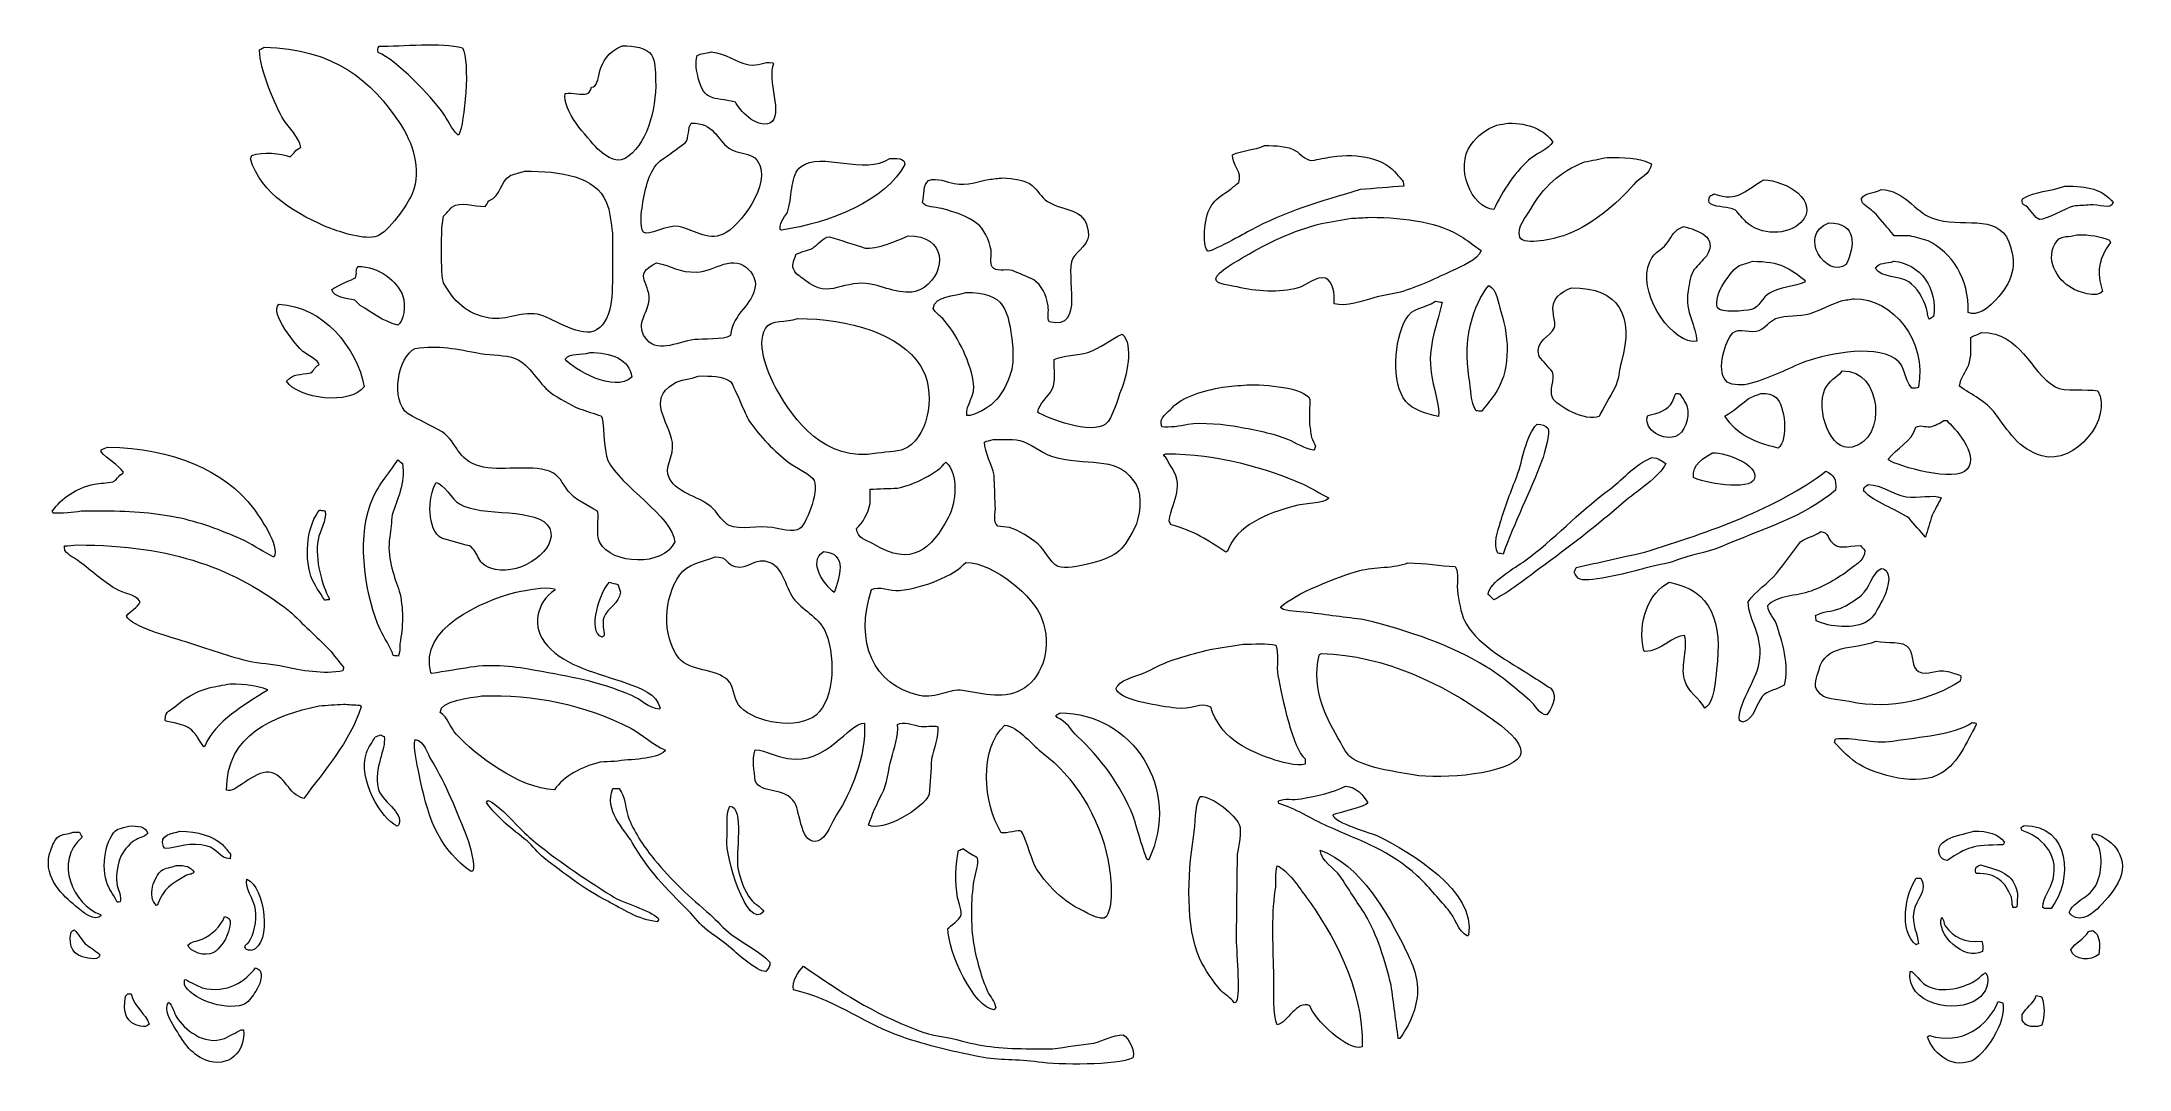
# Model space of a CAD drawing. Header units: millimetres. Extents: x -1208 to 1208, y -596 to 593.
import ezdxf

# ---------------------------------------------------------------- set-up
doc = ezdxf.new("R2010")
doc.units = ezdxf.units.MM
doc.header["$MEASUREMENT"] = 0
doc.layers.add('Layer 1', color=7, linetype='Continuous')

msp = doc.modelspace()

# ---------------------------------------------------------------- linework, layer by layer
at = {"layer": 'Layer 1', "color": 250, "lineweight": 20}
for points, knots in [([(-950.3031, 586.9796), (-952.0679, 585.9919), (-953.8333, 585.0043), (-955.5973, 584.0158), (-955.5973, 583.8185), (-955.5973, 583.6211), (-955.5973, 583.4238), (-955.6529, 561.2231), (-937.245, 518.5893), (-927.9506, 503.4159), (-922.1055, 493.8745), (-909.7643, 483.4069), (-907.951, 470.8198), (-915.153, 468.3349), (-915.2586, 464.0762), (-920.304, 460.1522), (-931.0575, 464.4912), (-952.2979, 466.4729), (-964.4207, 461.93), (-965.0093, 460.5476), (-965.5976, 459.1645), (-966.1854, 457.782), (-954.899, 417.6983), (-910.9233, 392.1104), (-873.2455, 377.1812), (-864.2623, 373.6225), (-832.7652, 363.2411), (-819.716, 368.2915), (-806.5232, 373.3978), (-784.9245, 403.7245), (-779.128, 417.4813), (-766.9781, 446.3212), (-780.0318, 478.6841), (-792.6578, 498.0819), (-825.5333, 548.5927), (-869.4043, 585.2948), (-950.3031, 586.9796)], [0, 0, 0, 0, 0.083333333, 0.083333333, 0.083333333, 0.166666667, 0.166666667, 0.166666667, 0.25, 0.25, 0.25, 0.333333333, 0.333333333, 0.333333333, 0.416666667, 0.416666667, 0.416666667, 0.5, 0.5, 0.5, 0.583333333, 0.583333333, 0.583333333, 0.666666667, 0.666666667, 0.666666667, 0.75, 0.75, 0.75, 0.833333333, 0.833333333, 0.833333333, 0.916666667, 0.916666667, 0.916666667, 1, 1, 1, 1]), ([(-817.3637, 588.1646), (-819.6029, 585.1541), (-819.0151, 584.8881), (-818.5399, 581.0528), (-797.3947, 572.5551), (-757.1062, 530.2637), (-743.8348, 511.7127), (-737.7826, 503.2542), (-733.678, 492.6299), (-726.1878, 485.6363), (-725.7952, 485.6363), (-725.4034, 485.6363), (-725.0108, 485.6363), (-718.3634, 499.9531), (-711.6435, 569.3113), (-720.8936, 586.3868), (-744.865, 593.4307), (-791.1544, 587.8812), (-817.3637, 588.1646)], [0, 0, 0, 0, 0.166666667, 0.166666667, 0.166666667, 0.333333333, 0.333333333, 0.333333333, 0.5, 0.5, 0.5, 0.666666667, 0.666666667, 0.666666667, 0.833333333, 0.833333333, 0.833333333, 1, 1, 1, 1]), ([(-536.1888, 588.7576), (-570.6018, 573.7716), (-558.3315, 541.9561), (-571.4828, 540.7529), (-572.4109, 537.1969), (-573.6998, 534.516), (-576.7768, 533.0482), (-583.0881, 531.1883), (-592.9781, 535.2642), (-602.071, 533.641), (-605.3663, 513.707), (-577.1401, 482.8756), (-564.424, 469.6348), (-559.5287, 464.5369), (-544.3759, 451.4374), (-532.6594, 458.3742), (-508.9527, 472.4123), (-495.9975, 512.4792), (-497.366, 549.0497), (-497.7642, 559.7076), (-497.4648, 571.4428), (-502.0717, 578.0898), (-507.8673, 586.4525), (-521.7204, 589.02), (-536.1888, 588.7576)], [0, 0, 0, 0, 0.125, 0.125, 0.125, 0.25, 0.25, 0.25, 0.375, 0.375, 0.375, 0.5, 0.5, 0.5, 0.625, 0.625, 0.625, 0.75, 0.75, 0.75, 0.875, 0.875, 0.875, 1, 1, 1, 1]), ([(-433.2484, 581.6458), (-439.4866, 579.3526), (-444.6926, 580.3312), (-449.1308, 577.497), (-451.8043, 568.7668), (-449.8985, 558.8557), (-447.9545, 551.4205), (-440.6665, 523.5487), (-431.5818, 530.0852), (-405.0133, 523.5656), (-401.0073, 514.8332), (-380.9481, 492.641), (-365.0136, 499.2671), (-348.504, 507.5528), (-369.5213, 550.5491), (-360.8959, 568.0143), (-361.2883, 568.4098), (-361.6809, 568.8046), (-362.0727, 569.2001), (-371.8348, 570.824), (-378.5783, 564.7734), (-389.1309, 566.8293), (-406.2256, 570.1598), (-415.0754, 580.2633), (-433.2484, 581.6458)], [0, 0, 0, 0, 0.125, 0.125, 0.125, 0.25, 0.25, 0.25, 0.375, 0.375, 0.375, 0.5, 0.5, 0.5, 0.625, 0.625, 0.625, 0.75, 0.75, 0.75, 0.875, 0.875, 0.875, 1, 1, 1, 1]), ([(-456.1894, 499.2671), (-460.3367, 493.8009), (-458.5975, 482.2008), (-462.6599, 476.7466), (-472.463, 469.6354), (-482.2688, 462.5222), (-492.072, 455.4112), (-505.0786, 444.3682), (-509.0562, 424.5007), (-512.66, 403.8505), (-513.7522, 397.592), (-516.2525, 378.8255), (-511.4829, 373.0325), (-506.5237, 367.8736), (-484.0211, 382.0014), (-470.3071, 379.5521), (-455.351, 376.881), (-437.7485, 362.2675), (-419.1308, 370.6623), (-401.5762, 378.5777), (-361.3335, 428.0377), (-379.7197, 456.004), (-385.6766, 465.0646), (-403.9856, 463.7899), (-412.6605, 470.2276), (-427.4187, 481.1795), (-429.2661, 499.3979), (-456.1894, 499.2671)], [0, 0, 0, 0, 0.111111111, 0.111111111, 0.111111111, 0.222222222, 0.222222222, 0.222222222, 0.333333333, 0.333333333, 0.333333333, 0.444444444, 0.444444444, 0.444444444, 0.555555556, 0.555555556, 0.555555556, 0.666666667, 0.666666667, 0.666666667, 0.777777778, 0.777777778, 0.777777778, 0.888888889, 0.888888889, 0.888888889, 1, 1, 1, 1]), ([(489.6843, 499.2671), (485.1752, 498.4775), (480.6642, 497.6866), (476.1551, 496.8969), (463.1672, 492.2022), (453.5801, 484.5604), (446.1553, 474.3757), (427.0111, 448.1159), (446.2532, 401.6435), (472.6257, 399.1096), (482.1564, 420.3085), (498.5682, 445.5246), (516.1547, 458.967), (523.7324, 464.7594), (535.6318, 469.3387), (540.8606, 477.3395), (531.352, 491.3145), (513.102, 499.3587), (489.6843, 499.2671)], [0, 0, 0, 0, 0.166666667, 0.166666667, 0.166666667, 0.333333333, 0.333333333, 0.333333333, 0.5, 0.5, 0.5, 0.666666667, 0.666666667, 0.666666667, 0.833333333, 0.833333333, 0.833333333, 1, 1, 1, 1]), ([(-226.1908, 458.3742), (-255.8803, 438.2294), (-305.4649, 466.8551), (-329.132, 448.8922), (-341.55, 439.4669), (-339.0601, 416.3361), (-343.8373, 399.1096), (-346.1106, 390.9142), (-354.4602, 386.855), (-353.2493, 375.9962), (-352.6608, 375.7987), (-352.073, 375.6006), (-351.4845, 375.4033), (-296.9207, 383.136), (-230.0225, 410.1552), (-209.1323, 451.2624), (-209.4513, 454.4809), (-209.8376, 455.3376), (-212.074, 456.5962), (-215.3422, 458.561), (-220.7502, 458.5191), (-226.1908, 458.3742)], [0, 0, 0, 0, 0.142857143, 0.142857143, 0.142857143, 0.285714286, 0.285714286, 0.285714286, 0.428571429, 0.428571429, 0.428571429, 0.571428571, 0.571428571, 0.571428571, 0.714285714, 0.714285714, 0.714285714, 0.857142857, 0.857142857, 0.857142857, 1, 1, 1, 1]), ([(207.3338, 473.1906), (195.4853, 467.7917), (180.98, 467.9884), (170.2752, 462.523), (169.0378, 451.1104), (182.3689, 442.1738), (177.334, 430.5197), (174.0005, 427.7542), (170.667, 424.9886), (167.3341, 422.2229), (150.8245, 411.1156), (141.8969, 405.8251), (138.5105, 381.33), (137.3981, 373.2872), (136.9119, 354.2316), (141.4514, 351.1049), (144.3744, 349.1162), (184.7186, 371.7101), (191.4514, 375.4033), (229.4863, 396.2662), (271.6689, 408.5425), (317.9206, 422.2229), (334.7818, 423.6054), (351.648, 424.9886), (368.5085, 426.3711), (367.9978, 434.4923), (363.7138, 435.2943), (360.2734, 440.0025), (347.38, 457.6419), (316.4401, 465.1752), (284.9798, 460.1522), (277.334, 458.7697), (269.6853, 457.3865), (262.0388, 456.004), (254.2178, 456.5353), (248.5896, 463.7717), (243.2155, 467.2639), (234.715, 472.7882), (220.7448, 473.2404), (207.3338, 473.1906)], [0, 0, 0, 0, 0.076923077, 0.076923077, 0.076923077, 0.153846154, 0.153846154, 0.153846154, 0.230769231, 0.230769231, 0.230769231, 0.307692308, 0.307692308, 0.307692308, 0.384615385, 0.384615385, 0.384615385, 0.461538462, 0.461538462, 0.461538462, 0.538461538, 0.538461538, 0.538461538, 0.615384615, 0.615384615, 0.615384615, 0.692307692, 0.692307692, 0.692307692, 0.769230769, 0.769230769, 0.769230769, 0.846153846, 0.846153846, 0.846153846, 0.923076923, 0.923076923, 0.923076923, 1, 1, 1, 1]), ([(603.8012, 459.56), (594.9783, 457.782), (586.1536, 456.0034), (577.3307, 454.226), (549.7306, 443.4729), (528.4339, 424.1478), (514.9784, 399.1096), (511.1787, 392.0398), (498.2806, 378.5091), (502.6256, 367.1063), (507.8489, 356.6396), (543.7986, 365.733), (553.2134, 368.8843), (583.3007, 378.9549), (615.5322, 406.0597), (634.3888, 428.1489), (640.7404, 435.5891), (653.5191, 439.7434), (654.9775, 451.8552), (654.3889, 452.2507), (653.8006, 452.6455), (653.2127, 453.0404), (638.9881, 458.9656), (623.2984, 459.6138), (603.8012, 459.56)], [0, 0, 0, 0, 0.125, 0.125, 0.125, 0.25, 0.25, 0.25, 0.375, 0.375, 0.375, 0.5, 0.5, 0.5, 0.625, 0.625, 0.625, 0.75, 0.75, 0.75, 0.875, 0.875, 0.875, 1, 1, 1, 1]), ([(-649.1296, 443.5584), (-654.4228, 441.9778), (-659.7176, 440.3973), (-665.0118, 438.8167), (-678.4353, 430.7599), (-675.2915, 415.4876), (-690.3054, 409.1844), (-691.8047, 407.7802), (-693.1518, 404.2257), (-694.4231, 402.6654), (-708.2343, 402.9055), (-722.6202, 409.0801), (-733.2466, 402.0726), (-736.3834, 398.5174), (-739.521, 394.9608), (-742.6578, 391.4048), (-745.9761, 382.1511), (-746.2768, 321.0665), (-742.6578, 314.3607), (-731.6756, 294.0094), (-716.5624, 278.0072), (-689.7175, 273.4678), (-669.5714, 270.061), (-651.4007, 283.0204), (-630.3063, 277.0237), (-616.042, 272.9688), (-582.3731, 249.1386), (-565.6009, 259.8364), (-545.2728, 272.8029), (-547.3655, 307.2657), (-547.3655, 339.8442), (-547.3655, 350.5113), (-547.3655, 361.1811), (-547.3655, 371.8473), (-549.1822, 383.6414), (-549.8658, 397.37), (-554.4241, 407.9993), (-567.0516, 437.4454), (-606.503, 443.9028), (-649.1296, 443.5584)], [0, 0, 0, 0, 0.076923077, 0.076923077, 0.076923077, 0.153846154, 0.153846154, 0.153846154, 0.230769231, 0.230769231, 0.230769231, 0.307692308, 0.307692308, 0.307692308, 0.384615385, 0.384615385, 0.384615385, 0.461538462, 0.461538462, 0.461538462, 0.538461538, 0.538461538, 0.538461538, 0.615384615, 0.615384615, 0.615384615, 0.692307692, 0.692307692, 0.692307692, 0.769230769, 0.769230769, 0.769230769, 0.846153846, 0.846153846, 0.846153846, 0.923076923, 0.923076923, 0.923076923, 1, 1, 1, 1]), ([(-95.6039, 435.8537), (-101.0939, 435.2607), (-106.5846, 434.6686), (-112.0747, 434.0757), (-123.3471, 431.9428), (-136.2135, 426.567), (-152.0743, 429.3347), (-159.6915, 430.664), (-171.8756, 436.6426), (-181.4856, 432.8907), (-188.4485, 427.6191), (-186.2114, 416.6643), (-188.5444, 407.4064), (-184.5613, 401.0548), (-174.4304, 402.3827), (-166.1919, 400.2946), (-150.7194, 396.374), (-136.8602, 391.2299), (-125.6038, 383.108), (-117.8619, 377.5221), (-110.9728, 363.4231), (-109.133, 352.2899), (-108.4452, 348.1271), (-110.7719, 336.7496), (-107.9568, 332.7324), (-103.859, 326.8848), (-92.6984, 330.5065), (-84.428, 328.5844), (-76.1936, 325.0284), (-67.9572, 321.4718), (-59.7229, 317.9166), (-50.461, 311.3745), (-45.5393, 301.4594), (-43.2521, 287.6915), (-42.2196, 281.4763), (-44.1288, 273.9026), (-42.0758, 269.319), (0.9848, 258.4133), (-24.7318, 323.2924), (-14.4291, 342.808), (-9.7033, 351.7587), (5.7837, 358.65), (3.2179, 374.2182), (-1.4343, 402.4421), (-24.0828, 396.1927), (-43.8405, 408.5915), (-51.0258, 413.1014), (-55.2367, 421.5076), (-61.4875, 426.9639), (-69.0215, 433.5409), (-84.1577, 435.2342), (-95.6039, 435.8537)], [0, 0, 0, 0, 0.058823529, 0.058823529, 0.058823529, 0.117647059, 0.117647059, 0.117647059, 0.176470588, 0.176470588, 0.176470588, 0.235294118, 0.235294118, 0.235294118, 0.294117647, 0.294117647, 0.294117647, 0.352941176, 0.352941176, 0.352941176, 0.411764706, 0.411764706, 0.411764706, 0.470588235, 0.470588235, 0.470588235, 0.529411765, 0.529411765, 0.529411765, 0.588235294, 0.588235294, 0.588235294, 0.647058824, 0.647058824, 0.647058824, 0.705882353, 0.705882353, 0.705882353, 0.764705882, 0.764705882, 0.764705882, 0.823529412, 0.823529412, 0.823529412, 0.882352941, 0.882352941, 0.882352941, 0.941176471, 0.941176471, 0.941176471, 1, 1, 1, 1]), ([(784.976, 433.4829), (766.6904, 424.6735), (755.0464, 405.991), (727.3294, 417.4813), (725.7613, 416.4943), (724.1919, 415.506), (722.6237, 414.5183), (721.6365, 411.6112), (720.2615, 407.5989), (723.2123, 405.6284), (731.9718, 400.8504), (744.0629, 403.2514), (752.0353, 398.5166), (756.3489, 393.7764), (760.6635, 389.034), (764.9766, 384.293), (780.1606, 369.7292), (812.9674, 368.5694), (827.9172, 384.293), (851.2689, 408.8546), (809.8985, 433.1644), (784.976, 433.4829)], [0, 0, 0, 0, 0.142857143, 0.142857143, 0.142857143, 0.285714286, 0.285714286, 0.285714286, 0.428571429, 0.428571429, 0.428571429, 0.571428571, 0.571428571, 0.571428571, 0.714285714, 0.714285714, 0.714285714, 0.857142857, 0.857142857, 0.857142857, 1, 1, 1, 1]), ([(920.8579, 422.2229), (912.1003, 417.7095), (903.5354, 419.5477), (897.9166, 412.1474), (898.3087, 410.3701), (898.7011, 408.5915), (899.0929, 406.8136), (904.3864, 402.468), (909.6819, 398.1212), (914.9754, 393.7756), (921.6416, 385.8743), (928.3091, 377.9708), (934.9753, 370.0695), (935.1714, 369.6746), (935.3674, 369.2791), (935.5633, 368.8843), (941.641, 368.8843), (947.7209, 368.8843), (953.7986, 368.8843), (960.8567, 366.909), (967.917, 364.933), (974.9751, 362.9577), (1002.2646, 349.5733), (1022.7344, 320.0355), (1021.4449, 279.9868), (1031.6997, 275.0714), (1044.5515, 285.1967), (1050.8565, 291.8395), (1067.8691, 309.7632), (1081.2301, 329.6602), (1068.5033, 361.7725), (1055.0674, 395.6775), (1012.7666, 377.0573), (980.2691, 389.034), (958.6869, 396.9878), (948.2412, 421.6721), (920.8579, 422.2229)], [0, 0, 0, 0, 0.083333333, 0.083333333, 0.083333333, 0.166666667, 0.166666667, 0.166666667, 0.25, 0.25, 0.25, 0.333333333, 0.333333333, 0.333333333, 0.416666667, 0.416666667, 0.416666667, 0.5, 0.5, 0.5, 0.583333333, 0.583333333, 0.583333333, 0.666666667, 0.666666667, 0.666666667, 0.75, 0.75, 0.75, 0.833333333, 0.833333333, 0.833333333, 0.916666667, 0.916666667, 0.916666667, 1, 1, 1, 1]), ([(1133.2087, 426.3711), (1115.6389, 419.4776), (1099.5718, 421.1862), (1084.3857, 411.5552), (1083.809, 408.7707), (1083.9195, 407.1684), (1084.974, 405.0356), (1093.92, 401.7891), (1095.3469, 392.3582), (1102.6211, 388.4418), (1102.817, 388.4418), (1103.0129, 388.4418), (1103.2096, 388.4418), (1103.4055, 388.2445), (1103.6014, 388.0463), (1103.7974, 387.849), (1103.9933, 387.849), (1104.1892, 387.849), (1104.3859, 387.849), (1110.5317, 386.9809), (1134.4934, 400.4165), (1143.2092, 403.2576), (1149.6789, 403.6531), (1156.1505, 404.0479), (1162.6202, 404.4434), (1171.5, 406.1661), (1187.5697, 398.0085), (1189.0907, 407.4064), (1177.4694, 422.4246), (1160.2253, 426.532), (1133.2087, 426.3711)], [0, 0, 0, 0, 0.1, 0.1, 0.1, 0.2, 0.2, 0.2, 0.3, 0.3, 0.3, 0.4, 0.4, 0.4, 0.5, 0.5, 0.5, 0.6, 0.6, 0.6, 0.7, 0.7, 0.7, 0.8, 0.8, 0.8, 0.9, 0.9, 0.9, 1, 1, 1, 1]), ([(329.6858, 390.2198), (322.4311, 389.8243), (315.175, 389.4295), (307.9209, 389.034), (296.3538, 387.0593), (284.7831, 385.0833), (273.2153, 383.108), (239.9335, 374.6515), (211.0369, 360.7316), (184.9811, 345.1781), (177.846, 340.9195), (150.4222, 326.2045), (150.8633, 319.1017), (150.2965, 312.0319), (168.8501, 311.3473), (175.5692, 309.6191), (196.9832, 304.1123), (224.6286, 302.5744), (246.1565, 308.434), (254.6374, 310.7425), (267.7754, 323.2162), (277.921, 319.6946), (287.037, 315.2973), (288.246, 302.7628), (287.9207, 290.0616), (301.3422, 286.2873), (321.4418, 293.3606), (333.803, 297.1733), (343.9978, 299.3468), (354.1963, 301.5202), (364.3914, 303.693), (385.4259, 309.703), (406.4856, 319.9395), (424.9788, 328.5844), (435.9893, 333.7306), (453.2223, 340.1866), (457.9196, 351.697), (451.0575, 356.6354), (444.1938, 361.5758), (437.3317, 366.5135), (410.5896, 384.0656), (371.2959, 390.1147), (329.6858, 390.2198)], [0, 0, 0, 0, 0.071428571, 0.071428571, 0.071428571, 0.142857143, 0.142857143, 0.142857143, 0.214285714, 0.214285714, 0.214285714, 0.285714286, 0.285714286, 0.285714286, 0.357142857, 0.357142857, 0.357142857, 0.428571429, 0.428571429, 0.428571429, 0.5, 0.5, 0.5, 0.571428571, 0.571428571, 0.571428571, 0.642857143, 0.642857143, 0.642857143, 0.714285714, 0.714285714, 0.714285714, 0.785714286, 0.785714286, 0.785714286, 0.857142857, 0.857142857, 0.857142857, 0.928571429, 0.928571429, 0.928571429, 1, 1, 1, 1]), ([(-205.0152, 368.8843), (-213.9074, 364.6747), (-243.3473, 352.1773), (-255.0146, 354.6607), (-268.7389, 359.0062), (-282.4668, 363.3531), (-296.1904, 367.6985), (-304.1204, 366.7753), (-309.9126, 358.2804), (-315.6021, 354.6607), (-321.3165, 351.0258), (-329.858, 350.7506), (-335.0137, 346.956), (-336.3165, 342.4222), (-340.171, 335.8949), (-337.9554, 330.3616), (-335.1672, 323.5899), (-330.238, 322.1746), (-325.014, 317.9166), (-293.7934, 292.4667), (-282.1367, 320.9818), (-244.4264, 311.9899), (-226.0666, 307.6122), (-204.0829, 296.8303), (-186.7798, 309.0269), (-159.9814, 327.9166), (-161.011, 369.0804), (-205.0152, 368.8843)], [0, 0, 0, 0, 0.111111111, 0.111111111, 0.111111111, 0.222222222, 0.222222222, 0.222222222, 0.333333333, 0.333333333, 0.333333333, 0.444444444, 0.444444444, 0.444444444, 0.555555556, 0.555555556, 0.555555556, 0.666666667, 0.666666667, 0.666666667, 0.777777778, 0.777777778, 0.777777778, 0.888888889, 0.888888889, 0.888888889, 1, 1, 1, 1]), ([(692.0354, 379.5521), (680.4565, 374.8132), (679.7569, 369.8727), (673.2122, 360.5867), (664.8632, 348.7417), (655.8285, 352.3495), (650.8595, 332.1396), (642.2216, 297.0104), (680.6774, 242.1283), (707.33, 246.7985), (707.2612, 264.107), (693.4298, 279.9903), (697.3296, 304.8781), (698.8108, 314.3286), (700.0093, 323.1938), (704.3884, 329.7694), (709.0939, 334.9052), (713.8009, 340.0423), (718.5058, 345.1781), (732.5603, 367.7246), (708.8118, 375.1115), (692.0354, 379.5521)], [0, 0, 0, 0, 0.142857143, 0.142857143, 0.142857143, 0.285714286, 0.285714286, 0.285714286, 0.428571429, 0.428571429, 0.428571429, 0.571428571, 0.571428571, 0.571428571, 0.714285714, 0.714285714, 0.714285714, 0.857142857, 0.857142857, 0.857142857, 1, 1, 1, 1]), ([(860.2696, 383.7002), (823.2477, 369.6053), (857.6594, 318.0755), (880.2698, 335.6962), (890.0791, 356.3469), (893.6593, 384.221), (860.2696, 383.7002)], [0, 0, 0, 0, 0.5, 0.5, 0.5, 1, 1, 1, 1]), ([(1147.3263, 370.0695), (1137.7907, 366.6514), (1129.8391, 369.9854), (1124.3853, 362.9577), (1108.7273, 342.78), (1124.6354, 317.5681), (1140.856, 308.434), (1148.1538, 304.3244), (1170.6273, 295.7153), (1176.7379, 304.2851), (1175.7575, 308.4333), (1174.7771, 312.5828), (1173.7968, 316.7309), (1170.1862, 336.9421), (1178.6151, 350.3405), (1186.1498, 361.1797), (1185.7572, 361.97), (1185.3654, 362.7602), (1184.9735, 363.5505), (1175.538, 368.3671), (1161.6129, 370.0904), (1147.3263, 370.0695)], [0, 0, 0, 0, 0.142857143, 0.142857143, 0.142857143, 0.285714286, 0.285714286, 0.285714286, 0.428571429, 0.428571429, 0.428571429, 0.571428571, 0.571428571, 0.571428571, 0.714285714, 0.714285714, 0.714285714, 0.857142857, 0.857142857, 0.857142857, 1, 1, 1, 1]), ([(-496.1892, 337.4741), (-527.1569, 323.0454), (-500.1987, 313.8456), (-505.6011, 290.0616), (-507.0315, 283.7638), (-510.9161, 276.1109), (-512.66, 271.097), (-515.1333, 263.9844), (-513.0864, 256.4071), (-510.3068, 252.1324), (-496.606, 231.0602), (-474.8918, 245.6386), (-452.0717, 248.5765), (-443.0084, 249.7434), (-418.7926, 247.9717), (-410.8959, 253.3175), (-407.192, 280.7686), (-385.1444, 288.089), (-382.0721, 310.2119), (-381.0404, 317.6451), (-385.2896, 325.0068), (-388.5432, 328.5844), (-407.3442, 349.2569), (-428.7095, 327.6632), (-449.7192, 326.8064), (-470.3037, 325.9664), (-478.8965, 334.1702), (-496.1892, 337.4741)], [0, 0, 0, 0, 0.111111111, 0.111111111, 0.111111111, 0.222222222, 0.222222222, 0.222222222, 0.333333333, 0.333333333, 0.333333333, 0.444444444, 0.444444444, 0.444444444, 0.555555556, 0.555555556, 0.555555556, 0.666666667, 0.666666667, 0.666666667, 0.777777778, 0.777777778, 0.777777778, 0.888888889, 0.888888889, 0.888888889, 1, 1, 1, 1]), ([(772.0354, 339.252), (766.9379, 337.6715), (761.8383, 336.0909), (756.7408, 334.5104), (748.5371, 330.0116), (725.4535, 300.6572), (731.4474, 285.3206), (734.7209, 279.2461), (763.0188, 281.6023), (770.8584, 283.5427), (779.6499, 285.7189), (783.8929, 298.124), (791.4471, 302.5073), (803.8604, 309.7107), (817.9961, 309.148), (832.6229, 314.9529), (832.6229, 315.7432), (832.6229, 316.5335), (832.6229, 317.3238), (815.5165, 330.8592), (804.1994, 339.3424), (772.0354, 339.252)], [0, 0, 0, 0, 0.142857143, 0.142857143, 0.142857143, 0.285714286, 0.285714286, 0.285714286, 0.428571429, 0.428571429, 0.428571429, 0.571428571, 0.571428571, 0.571428571, 0.714285714, 0.714285714, 0.714285714, 0.857142857, 0.857142857, 0.857142857, 1, 1, 1, 1]), ([(935.5633, 339.252), (926.889, 336.1546), (918.1947, 338.8565), (914.3868, 330.9544), (920.5376, 320.0376), (942.2065, 322.2859), (952.6218, 315.5458), (962.0351, 309.4538), (969.3857, 296.2998), (973.2103, 284.7277), (974.836, 279.8076), (973.9099, 275.6021), (976.7397, 272.282), (978.3078, 273.2704), (979.8772, 274.2581), (981.4454, 275.2458), (986.6568, 307.7116), (965.7096, 336.9526), (935.5633, 339.252)], [0, 0, 0, 0, 0.166666667, 0.166666667, 0.166666667, 0.333333333, 0.333333333, 0.333333333, 0.5, 0.5, 0.5, 0.666666667, 0.666666667, 0.666666667, 0.833333333, 0.833333333, 0.833333333, 1, 1, 1, 1]), ([(-841.481, 333.3254), (-845.7288, 329.0414), (-841.9318, 325.508), (-845.0104, 319.6946), (-846.8028, 319.5539), (-868.1843, 309.5371), (-872.0686, 306.6561), (-869.919, 296.9039), (-854.9226, 296.8311), (-845.5989, 294.2103), (-843.4415, 292.235), (-841.2843, 290.259), (-839.1279, 288.2837), (-824.797, 279.1475), (-814.0003, 270.5853), (-795.5987, 265.1702), (-789.1847, 269.6929), (-785.9547, 288.3676), (-789.7162, 298.9513), (-795.9837, 316.586), (-818.173, 333.3505), (-841.481, 333.3254)], [0, 0, 0, 0, 0.142857143, 0.142857143, 0.142857143, 0.285714286, 0.285714286, 0.285714286, 0.428571429, 0.428571429, 0.428571429, 0.571428571, 0.571428571, 0.571428571, 0.714285714, 0.714285714, 0.714285714, 0.857142857, 0.857142857, 0.857142857, 1, 1, 1, 1]), ([(-138.5452, 303.1001), (-151.6712, 298.2696), (-173.9906, 300.0868), (-176.1916, 284.7277), (-173.3625, 279.1335), (-168.9007, 277.1449), (-165.0148, 272.875), (-150.1894, 256.5829), (-134.4348, 226.4395), (-129.7215, 200.5718), (-126.3959, 182.319), (-138.7278, 174.0165), (-137.3681, 160.8647), (-135.9961, 160.8647), (-134.6231, 160.8647), (-133.2509, 160.8647), (-107.4329, 168.5343), (-94.2768, 185.2772), (-86.1926, 210.6466), (-83.5186, 219.0366), (-83.3746, 233.4793), (-84.428, 242.6497), (-89.0954, 283.2837), (-93.1743, 303.7455), (-138.5452, 303.1001)], [0, 0, 0, 0, 0.125, 0.125, 0.125, 0.25, 0.25, 0.25, 0.375, 0.375, 0.375, 0.5, 0.5, 0.5, 0.625, 0.625, 0.625, 0.75, 0.75, 0.75, 0.875, 0.875, 0.875, 1, 1, 1, 1]), ([(404.9794, 293.0253), (391.6961, 284.0291), (378.7487, 286.997), (370.2731, 271.6898), (357.6249, 248.8453), (353.009, 198.0043), (370.8617, 176.8662), (379.0355, 167.1876), (393.9486, 162.8749), (408.5081, 159.6789), (408.5081, 160.0736), (408.5081, 160.4691), (408.5081, 160.8647), (411.0883, 165.9143), (401.7814, 198.4411), (400.273, 208.2758), (395.0728, 242.1954), (408.0558, 267.8399), (412.626, 291.8395), (410.0775, 292.235), (407.5277, 292.6298), (404.9794, 293.0253)], [0, 0, 0, 0, 0.142857143, 0.142857143, 0.142857143, 0.285714286, 0.285714286, 0.285714286, 0.428571429, 0.428571429, 0.428571429, 0.571428571, 0.571428571, 0.571428571, 0.714285714, 0.714285714, 0.714285714, 0.857142857, 0.857142857, 0.857142857, 1, 1, 1, 1]), ([(466.7432, 311.397), (448.104, 288.6938), (436.6947, 248.0046), (443.802, 205.3128), (446.4817, 189.2174), (445.5571, 177.2197), (452.0378, 166.1985), (454.1943, 166.0004), (456.3515, 165.803), (458.5081, 165.6057), (463.4097, 171.9264), (468.3127, 178.2494), (473.2135, 184.5702), (491.558, 210.9154), (491.2294, 247.7435), (480.8606, 281.1718), (477.3875, 292.3708), (476.069, 306.2479), (466.7432, 311.397)], [0, 0, 0, 0, 0.166666667, 0.166666667, 0.166666667, 0.333333333, 0.333333333, 0.333333333, 0.5, 0.5, 0.5, 0.666666667, 0.666666667, 0.666666667, 0.833333333, 0.833333333, 0.833333333, 1, 1, 1, 1]), ([(562.6246, 308.434), (549.9619, 303.376), (538.3524, 296.6316), (541.4483, 278.2088), (542.1736, 273.8935), (544.1849, 267.252), (542.6252, 262.8002), (538.7595, 251.767), (519.2763, 247.5888), (524.9781, 229.0191), (530.0757, 223.093), (535.1745, 217.1655), (540.272, 211.2395), (543.6527, 201.794), (536.4487, 190.7385), (540.272, 181.6072), (544.0738, 172.5277), (579.7145, 152.8282), (594.3892, 159.6789), (599.3173, 170.5573), (606.979, 181.6526), (612.6248, 192.8671), (617.4096, 202.3721), (617.2407, 212.1768), (620.2711, 223.0923), (634.9412, 275.9177), (618.0076, 308.9912), (562.6246, 308.434)], [0, 0, 0, 0, 0.111111111, 0.111111111, 0.111111111, 0.222222222, 0.222222222, 0.222222222, 0.333333333, 0.333333333, 0.333333333, 0.444444444, 0.444444444, 0.444444444, 0.555555556, 0.555555556, 0.555555556, 0.666666667, 0.666666667, 0.666666667, 0.777777778, 0.777777778, 0.777777778, 0.888888889, 0.888888889, 0.888888889, 1, 1, 1, 1]), ([(889.681, 295.9883), (884.5842, 295.198), (879.4846, 294.4078), (874.3873, 293.6175), (862.6241, 288.6798), (850.8569, 283.7401), (839.0932, 278.8017), (824.6728, 275.075), (811.0012, 277.8309), (798.5059, 272.875), (792.1244, 270.3445), (786.3807, 262.3073), (779.6818, 259.2442), (770.9063, 255.2312), (755.796, 263.0535), (749.0942, 256.2805), (740.4633, 247.5581), (729.8397, 213.9834), (740.8593, 201.1646), (744.934, 196.4244), (757.2897, 194.9383), (766.1527, 197.0158), (789.3593, 202.4555), (808.5821, 213.2092), (828.505, 221.3143), (851.708, 230.7536), (911.2472, 244.0168), (936.7401, 226.6482), (950.7166, 217.1256), (946.1979, 203.6545), (956.1518, 192.2742), (959.5395, 192.1692), (961.8745, 192.5045), (963.7983, 193.46), (974.2962, 247.7323), (934.2356, 295.9946), (889.681, 295.9883)], [0, 0, 0, 0, 0.083333333, 0.083333333, 0.083333333, 0.166666667, 0.166666667, 0.166666667, 0.25, 0.25, 0.25, 0.333333333, 0.333333333, 0.333333333, 0.416666667, 0.416666667, 0.416666667, 0.5, 0.5, 0.5, 0.583333333, 0.583333333, 0.583333333, 0.666666667, 0.666666667, 0.666666667, 0.75, 0.75, 0.75, 0.833333333, 0.833333333, 0.833333333, 0.916666667, 0.916666667, 0.916666667, 1, 1, 1, 1]), ([(-933.2454, 289.4694), (-944.7464, 280.0176), (-912.3858, 240.5429), (-905.5979, 234.9451), (-901.8663, 231.8679), (-886.7748, 224.2374), (-886.7748, 219.5364), (-891.8103, 216.9128), (-892.403, 213.3968), (-896.1867, 210.0538), (-909.7158, 207.8354), (-915.4962, 209.456), (-924.4212, 200.5718), (-911.5152, 179.5227), (-850.5302, 172.555), (-834.4222, 194.0522), (-842.9462, 238.7732), (-882.4316, 287.9063), (-933.2454, 289.4694)], [0, 0, 0, 0, 0.166666667, 0.166666667, 0.166666667, 0.333333333, 0.333333333, 0.333333333, 0.5, 0.5, 0.5, 0.666666667, 0.666666667, 0.666666667, 0.833333333, 0.833333333, 0.833333333, 1, 1, 1, 1]), ([(-333.2491, 272.875), (-346.305, 268.1039), (-363.6762, 272.5047), (-370.3078, 261.6144), (-382.2633, 241.9834), (-364.6773, 203.8841), (-357.367, 191.0892), (-336.7521, 155.0114), (-302.1542, 106.4418), (-240.897, 117.008), (-227.8619, 119.2571), (-215.1908, 118.1861), (-205.6029, 124.1198), (-181.0007, 139.3465), (-172.1195, 189.2279), (-190.8975, 218.3513), (-214.8747, 255.5378), (-273.1027, 273.0436), (-333.2491, 272.875)], [0, 0, 0, 0, 0.166666667, 0.166666667, 0.166666667, 0.333333333, 0.333333333, 0.333333333, 0.5, 0.5, 0.5, 0.666666667, 0.666666667, 0.666666667, 0.833333333, 0.833333333, 0.833333333, 1, 1, 1, 1]), ([(-775.5993, 238.5009), (-795.3611, 228.7517), (-804.9844, 178.36), (-783.8344, 162.6427), (-770.6985, 155.7281), (-757.5583, 148.8131), (-744.4226, 141.8994), (-726.0836, 129.012), (-728.2554, 109.9963), (-700.8934, 102.1923), (-677.4209, 95.4969), (-643.6025, 104.3895), (-620.3058, 96.2655), (-608.1557, 92.0285), (-605.7644, 82.2148), (-598.5416, 73.1522), (-590.5435, 63.1178), (-575.7834, 56.5808), (-564.424, 50.0387), (-562.4911, 41.7104), (-566.8591, 22.8452), (-562.0715, 13.8874), (-548.1324, -12.1903), (-488.5356, -14.5716), (-475.0128, 14.4796), (-478.1676, 44.2429), (-537.8548, 79.0907), (-552.6595, 108.7111), (-557.4221, 118.24), (-557.3673, 158.0899), (-560.3068, 160.2717), (-568.7371, 163.0374), (-577.17, 165.803), (-585.6003, 168.5687), (-596.9729, 173.8031), (-609.3758, 180.2485), (-619.1295, 187.5332), (-633.8024, 198.4922), (-642.0234, 219.2123), (-659.7176, 226.6482), (-671.2993, 231.5152), (-686.4973, 230.0116), (-700.3057, 232.5749), (-727.4626, 237.6162), (-748.2166, 242.6833), (-775.5993, 238.5009)], [0, 0, 0, 0, 0.066666667, 0.066666667, 0.066666667, 0.133333333, 0.133333333, 0.133333333, 0.2, 0.2, 0.2, 0.266666667, 0.266666667, 0.266666667, 0.333333333, 0.333333333, 0.333333333, 0.4, 0.4, 0.4, 0.466666667, 0.466666667, 0.466666667, 0.533333333, 0.533333333, 0.533333333, 0.6, 0.6, 0.6, 0.666666667, 0.666666667, 0.666666667, 0.733333333, 0.733333333, 0.733333333, 0.8, 0.8, 0.8, 0.866666667, 0.866666667, 0.866666667, 0.933333333, 0.933333333, 0.933333333, 1, 1, 1, 1]), ([(42.629, 255.0954), (29.302, 248.7291), (16.8547, 238.4352), (2.6302, 233.7599), (-8.0018, 230.2664), (-27.1717, 230.6542), (-36.1933, 225.4631), (-36.7491, 214.0177), (-33.77, 201.4544), (-38.5464, 191.0892), (-42.7414, 181.9859), (-53.8556, 175.6951), (-55.0164, 164.4205), (-44.5644, 157.7582), (6.9168, 138.1936), (23.2173, 150.7891), (31.8859, 157.4873), (36.4504, 179.0823), (41.4529, 190.4962), (47.5125, 204.3271), (56.3055, 242.6994), (42.629, 255.0954)], [0, 0, 0, 0, 0.142857143, 0.142857143, 0.142857143, 0.285714286, 0.285714286, 0.285714286, 0.428571429, 0.428571429, 0.428571429, 0.571428571, 0.571428571, 0.571428571, 0.714285714, 0.714285714, 0.714285714, 0.857142857, 0.857142857, 0.857142857, 1, 1, 1, 1]), ([(1036.7388, 256.8734), (1033.003, 254.5697), (1027.8327, 253.3511), (1024.3858, 250.9466), (1024.6262, 240.1726), (1025.4531, 228.4758), (1022.0334, 219.5364), (1018.8249, 211.1499), (1012.5895, 204.5547), (1011.4452, 194.6458), (1025.5511, 184.8412), (1042.4483, 176.9468), (1052.6211, 163.2348), (1067.2869, 143.468), (1079.8948, 121.5845), (1106.7382, 114.045), (1146.057, 103.0014), (1189.0517, 158.2698), (1171.4437, 189.3112), (1158.6275, 191.9522), (1132.5863, 187.7943), (1122.0327, 194.0522), (1091.9815, 211.8716), (1083.5005, 256.4912), (1036.7388, 256.8734)], [0, 0, 0, 0, 0.125, 0.125, 0.125, 0.25, 0.25, 0.25, 0.375, 0.375, 0.375, 0.5, 0.5, 0.5, 0.625, 0.625, 0.625, 0.75, 0.75, 0.75, 0.875, 0.875, 0.875, 1, 1, 1, 1]), ([(-573.2474, 233.7599), (-584.4234, 229.7079), (-595.641, 234.4277), (-602.071, 226.0553), (-592.9794, 214.7429), (-544.5627, 185.9366), (-525.0128, 205.3128), (-527.0157, 225.9391), (-549.8839, 234.0665), (-573.2474, 233.7599)], [0, 0, 0, 0, 0.333333333, 0.333333333, 0.333333333, 0.666666667, 0.666666667, 0.666666667, 1, 1, 1, 1]), ([(-447.9545, 206.4978), (-457.2282, 202.1467), (-468.8196, 202.8236), (-476.7774, 197.608), (-507.206, 177.6677), (-482.3453, 155.5224), (-477.9544, 129.4537), (-475.3664, 114.0904), (-488.5036, 100.5627), (-481.4838, 87.9686), (-471.2825, 69.6661), (-444.4487, 66.8586), (-430.3075, 52.4095), (-424.3679, 46.3407), (-420.0354, 37.3425), (-412.0722, 33.4443), (-399.9637, 27.5175), (-377.8286, 33.6844), (-362.0727, 31.0741), (-354.274, 29.782), (-338.1728, 24.8317), (-330.308, 29.8884), (-324.3839, 33.6977), (-308.1925, 70.5958), (-313.8373, 85.5978), (-316.001, 91.3468), (-337.442, 101.9235), (-343.2496, 106.3403), (-360.0483, 119.1184), (-376.2571, 136.4795), (-388.5432, 153.7528), (-394.3125, 161.8642), (-406.6271, 197.2147), (-411.4842, 200.5718), (-419.9194, 206.4831), (-433.8139, 206.6092), (-447.9545, 206.4978)], [0, 0, 0, 0, 0.083333333, 0.083333333, 0.083333333, 0.166666667, 0.166666667, 0.166666667, 0.25, 0.25, 0.25, 0.333333333, 0.333333333, 0.333333333, 0.416666667, 0.416666667, 0.416666667, 0.5, 0.5, 0.5, 0.583333333, 0.583333333, 0.583333333, 0.666666667, 0.666666667, 0.666666667, 0.75, 0.75, 0.75, 0.833333333, 0.833333333, 0.833333333, 0.916666667, 0.916666667, 0.916666667, 1, 1, 1, 1]), ([(186.7459, 196.4238), (177.3345, 195.4353), (167.9213, 194.4477), (158.5107, 193.46), (137.4649, 189.503), (112.4089, 183.1919), (100.2755, 169.7537), (95.6387, 164.6186), (84.041, 158.0088), (88.5112, 147.8261), (97.0602, 146.3057), (109.5125, 148.5639), (118.5103, 150.1969), (134.6393, 153.1229), (161.9233, 150.157), (177.334, 147.2332), (196.7644, 143.5471), (217.1751, 140.0122), (234.392, 133.0096), (243.6518, 129.2437), (253.4661, 121.8771), (264.3919, 120.5639), (264.7837, 121.3542), (265.1763, 122.1445), (265.5682, 122.9348), (265.7641, 123.725), (265.9608, 124.5153), (266.1567, 125.3056), (264.5878, 128.6635), (263.0191, 132.0219), (261.451, 135.3804), (260.6666, 141.1084), (259.8821, 146.8385), (259.0979, 152.5671), (259.2938, 161.6535), (259.4903, 170.7428), (259.6862, 179.8293), (252.6517, 193.4032), (209.045, 196.5111), (186.7459, 196.4238)], [0, 0, 0, 0, 0.076923077, 0.076923077, 0.076923077, 0.153846154, 0.153846154, 0.153846154, 0.230769231, 0.230769231, 0.230769231, 0.307692308, 0.307692308, 0.307692308, 0.384615385, 0.384615385, 0.384615385, 0.461538462, 0.461538462, 0.461538462, 0.538461538, 0.538461538, 0.538461538, 0.615384615, 0.615384615, 0.615384615, 0.692307692, 0.692307692, 0.692307692, 0.769230769, 0.769230769, 0.769230769, 0.846153846, 0.846153846, 0.846153846, 0.923076923, 0.923076923, 0.923076923, 1, 1, 1, 1]), ([(876.1519, 212.4246), (869.6085, 205.0383), (859.8472, 200.842), (855.564, 191.0892), (845.2767, 167.6636), (861.2686, 118.1505), (887.3286, 124.1198), (927.8589, 133.4037), (921.9645, 213.5529), (876.1519, 212.4246)], [0, 0, 0, 0, 0.333333333, 0.333333333, 0.333333333, 0.666666667, 0.666666667, 0.666666667, 1, 1, 1, 1]), ([(683.2119, 186.3482), (680.9185, 183.5167), (681.1291, 179.8061), (679.0948, 176.2727), (673.8354, 167.1379), (663.4627, 163.1193), (650.8595, 160.8647), (644.7971, 148.0578), (663.6919, 130.832), (682.6242, 136.5656), (693.1582, 139.756), (699.7584, 158.8971), (696.1533, 170.9395), (694.301, 177.1259), (690.3763, 180.623), (687.9182, 185.7553), (686.3495, 185.9534), (684.7806, 186.1507), (683.2119, 186.3482)], [0, 0, 0, 0, 0.166666667, 0.166666667, 0.166666667, 0.333333333, 0.333333333, 0.333333333, 0.5, 0.5, 0.5, 0.666666667, 0.666666667, 0.666666667, 0.833333333, 0.833333333, 0.833333333, 1, 1, 1, 1]), ([(781.4466, 186.3482), (776.7417, 184.3729), (772.0347, 182.3968), (767.329, 180.4221), (758.3201, 173.6442), (750.5345, 166.0809), (740.2708, 160.2717), (740.2708, 160.0744), (740.2708, 159.8763), (740.2708, 159.6789), (754.5642, 137.7156), (772.371, 130.7059), (801.4468, 122.9348), (814.3145, 132.2963), (809.0836, 173.6078), (799.0936, 181.6072), (794.6548, 185.1617), (789.7559, 186.5715), (781.4466, 186.3482)], [0, 0, 0, 0, 0.166666667, 0.166666667, 0.166666667, 0.333333333, 0.333333333, 0.333333333, 0.5, 0.5, 0.5, 0.666666667, 0.666666667, 0.666666667, 0.833333333, 0.833333333, 0.833333333, 1, 1, 1, 1]), ([(522.625, 150.7891), (509.0362, 137.2886), (506.5864, 109.7191), (499.0962, 90.3387), (492.7891, 74.0207), (485.3795, 54.6474), (480.2723, 37.5931), (477.041, 26.8001), (471.6302, 11.3171), (477.3312, 1.4426), (479.292, 1.047), (481.2532, 0.6523), (483.214, 0.2568), (496.2365, 36.7909), (514.579, 72.2379), (528.5075, 109.3041), (530.5987, 114.8675), (538.7165, 142.4089), (534.978, 146.0482), (532.3885, 149.4682), (528.245, 150.4272), (522.625, 150.7891)], [0, 0, 0, 0, 0.142857143, 0.142857143, 0.142857143, 0.285714286, 0.285714286, 0.285714286, 0.428571429, 0.428571429, 0.428571429, 0.571428571, 0.571428571, 0.571428571, 0.714285714, 0.714285714, 0.714285714, 0.857142857, 0.857142857, 0.857142857, 1, 1, 1, 1]), ([(993.2099, 154.9379), (988.8043, 152.3669), (982.8661, 148.3861), (977.3274, 147.8261), (970.2895, 147.1142), (966.6428, 150.5085), (960.8574, 147.2332), (956.4095, 130.603), (938.4159, 122.8088), (929.0928, 110.4891), (929.0928, 110.0936), (929.0928, 109.6988), (929.0928, 109.3041), (939.5817, 102.1244), (1007.4428, 82.3925), (1020.2686, 98.6363), (1034.6183, 116.8092), (1004.5637, 147.2171), (996.7393, 154.9379), (995.563, 154.9379), (994.3867, 154.9379), (993.2099, 154.9379)], [0, 0, 0, 0, 0.142857143, 0.142857143, 0.142857143, 0.285714286, 0.285714286, 0.285714286, 0.428571429, 0.428571429, 0.428571429, 0.571428571, 0.571428571, 0.571428571, 0.714285714, 0.714285714, 0.714285714, 0.857142857, 0.857142857, 0.857142857, 1, 1, 1, 1]), ([(-1131.4787, 124.1198), (-1134.0278, 123.1322), (-1136.5768, 122.1445), (-1139.1253, 121.1568), (-1139.1253, 120.3665), (-1139.1253, 119.5762), (-1139.1253, 118.786), (-1131.5314, 110.0803), (-1119.9178, 104.4685), (-1113.2432, 95.0805), (-1113.4399, 94.6849), (-1113.6358, 94.2902), (-1113.8317, 93.8947), (-1118.8729, 91.4727), (-1121.087, 85.5964), (-1125.596, 83.8198), (-1132.6543, 83.0296), (-1139.7144, 82.2393), (-1146.7725, 81.449), (-1167.8947, 76.5694), (-1184.6454, 65.3753), (-1195.5956, 50.0387), (-1195.2038, 49.2485), (-1194.812, 48.4582), (-1194.4194, 47.6679), (-1184.5983, 47.2079), (-1171.461, 48.4274), (-1162.0664, 50.0387), (-1153.2435, 50.0387), (-1144.4186, 50.0387), (-1135.5965, 50.0387), (-1102.5405, 50.0415), (-1074.6748, 47.7778), (-1046.7732, 41.7419), (-1020.6485, 36.0895), (-995.2362, 25.9187), (-972.6564, 15.6648), (-961.4812, 9.3439), (-950.3024, 3.0217), (-939.1271, -3.2992), (-931.5146, 9.8493), (-956.6207, 45.0129), (-962.6559, 53.0017), (-996.7056, 98.0722), (-1056.083, 122.638), (-1131.4787, 124.1198)], [0, 0, 0, 0, 0.066666667, 0.066666667, 0.066666667, 0.133333333, 0.133333333, 0.133333333, 0.2, 0.2, 0.2, 0.266666667, 0.266666667, 0.266666667, 0.333333333, 0.333333333, 0.333333333, 0.4, 0.4, 0.4, 0.466666667, 0.466666667, 0.466666667, 0.533333333, 0.533333333, 0.533333333, 0.6, 0.6, 0.6, 0.666666667, 0.666666667, 0.666666667, 0.733333333, 0.733333333, 0.733333333, 0.8, 0.8, 0.8, 0.866666667, 0.866666667, 0.866666667, 0.933333333, 0.933333333, 0.933333333, 1, 1, 1, 1]), ([(-106.7805, 133.0096), (-110.3274, 131.6495), (-114.0839, 131.6152), (-116.7802, 130.0466), (-116.519, 117.6422), (-108.2708, 103.8533), (-105.6036, 91.5245), (-105.2118, 79.8699), (-104.8192, 68.2123), (-104.4274, 56.5577), (-103.2935, 47.6644), (-107.8038, 37.3578), (-101.4865, 32.8521), (-96.9767, 32.2592), (-92.4664, 31.6663), (-87.9566, 31.0741), (-76.432, 28.0243), (-63.7295, 18.9112), (-55.0164, 12.1096), (-46.4062, 5.3869), (-41.4915, -8.8473), (-32.0754, -13.9669), (-22.9767, -16.7374), (-7.4279, -13.6623), (0.8654, -11.596), (35.573, -2.9484), (42.0092, 1.9136), (56.7466, 30.4813), (62.8889, 42.3879), (66.4532, 67.4857), (58.5114, 80.8568), (38.5021, 114.5434), (9.3603, 102.1082), (-32.6639, 111.6741), (-47.9772, 115.16), (-58.7593, 125.4456), (-72.0757, 130.6394), (-81.1375, 134.1736), (-96.6265, 132.6743), (-106.7805, 133.0096)], [0, 0, 0, 0, 0.076923077, 0.076923077, 0.076923077, 0.153846154, 0.153846154, 0.153846154, 0.230769231, 0.230769231, 0.230769231, 0.307692308, 0.307692308, 0.307692308, 0.384615385, 0.384615385, 0.384615385, 0.461538462, 0.461538462, 0.461538462, 0.538461538, 0.538461538, 0.538461538, 0.615384615, 0.615384615, 0.615384615, 0.692307692, 0.692307692, 0.692307692, 0.769230769, 0.769230769, 0.769230769, 0.846153846, 0.846153846, 0.846153846, 0.923076923, 0.923076923, 0.923076923, 1, 1, 1, 1]), ([(-795.5987, 109.3041), (-806.3349, 92.7075), (-819.8779, 79.0439), (-827.3634, 58.3356), (-843.623, 13.3534), (-832.2754, -51.1498), (-816.1866, -86.8629), (-811.6207, -96.9986), (-804.3904, -106.1166), (-800.8929, -117.088), (-798.9322, -117.2855), (-796.9709, -117.4829), (-795.0104, -117.6802), (-795.0104, -117.2855), (-795.0104, -116.8899), (-795.0104, -116.4952), (-792.5669, -112.065), (-793.8896, -105.2437), (-792.6578, -99.3085), (-789.0506, -81.9309), (-789.3314, -55.8041), (-795.0104, -39.4503), (-800.3489, -24.0788), (-808.6228, -2.3184), (-805.0108, 20.4064), (-804.0305, 28.8999), (-803.0494, 37.3964), (-802.0692, 45.8899), (-797.1655, 62.8148), (-786.1132, 82.2805), (-790.3047, 105.1553), (-792.0695, 106.5377), (-793.8341, 107.9209), (-795.5987, 109.3041)], [0, 0, 0, 0, 0.090909091, 0.090909091, 0.090909091, 0.181818182, 0.181818182, 0.181818182, 0.272727273, 0.272727273, 0.272727273, 0.363636364, 0.363636364, 0.363636364, 0.454545455, 0.454545455, 0.454545455, 0.545454545, 0.545454545, 0.545454545, 0.636363636, 0.636363636, 0.636363636, 0.727272727, 0.727272727, 0.727272727, 0.818181818, 0.818181818, 0.818181818, 0.909090909, 0.909090909, 0.909090909, 1, 1, 1, 1]), ([(-161.4854, 106.9331), (-169.979, 94.9125), (-199.5433, 79.8125), (-217.3682, 76.708), (-227.9549, 76.3125), (-238.5452, 75.9177), (-249.1321, 75.523), (-249.1321, 69.9917), (-249.1321, 64.459), (-249.1321, 58.9285), (-251.4928, 47.2536), (-257.4434, 36.5648), (-265.0143, 29.8884), (-263.7311, 18.2463), (-253.9897, 17.2845), (-245.6027, 12.1096), (-200.898, -15.4767), (-178.3703, 5.9511), (-158.5445, 42.9269), (-149.4008, 59.9812), (-146.4301, 93.0553), (-161.4854, 106.9331)], [0, 0, 0, 0, 0.142857143, 0.142857143, 0.142857143, 0.285714286, 0.285714286, 0.285714286, 0.428571429, 0.428571429, 0.428571429, 0.571428571, 0.571428571, 0.571428571, 0.714285714, 0.714285714, 0.714285714, 0.857142857, 0.857142857, 0.857142857, 1, 1, 1, 1]), ([(92.6284, 116.4159), (91.844, 116.0204), (91.0595, 115.6255), (90.2758, 115.2301), (90.4718, 114.8352), (90.6677, 114.4398), (90.8636, 114.045), (94.0742, 111.8772), (95.0829, 107.692), (97.3347, 104.5623), (115.9398, 78.6988), (101.3816, 65.0674), (96.7461, 38.7781), (97.5298, 37.1983), (98.315, 35.6177), (99.0995, 34.0371), (124.5041, 28.2791), (143.7518, 14.9431), (162.6278, 2.6276), (163.2163, 3.0223), (163.8049, 3.4179), (164.3926, 3.8126), (174.5757, 33.5332), (210.4387, 47.3438), (241.4509, 55.9655), (251.1226, 58.6541), (276.109, 58.988), (281.4504, 64.8552), (281.4504, 65.0526), (281.4504, 65.2501), (281.4504, 65.4474), (271.6474, 70.7806), (261.8421, 76.1158), (252.0391, 81.449), (207.4963, 100.2659), (154.5666, 116.3094), (92.6284, 116.4159)], [0, 0, 0, 0, 0.083333333, 0.083333333, 0.083333333, 0.166666667, 0.166666667, 0.166666667, 0.25, 0.25, 0.25, 0.333333333, 0.333333333, 0.333333333, 0.416666667, 0.416666667, 0.416666667, 0.5, 0.5, 0.5, 0.583333333, 0.583333333, 0.583333333, 0.666666667, 0.666666667, 0.666666667, 0.75, 0.75, 0.75, 0.833333333, 0.833333333, 0.833333333, 0.916666667, 0.916666667, 0.916666667, 1, 1, 1, 1]), ([(655.5652, 112.2671), (633.9136, 102.7683), (621.5087, 86.0562), (603.8012, 73.1522), (570.2143, 48.6759), (542.0026, 16.9066), (508.5074, -7.4472), (498.4029, -14.7949), (466.4111, -32.2462), (466.1547, -46.5622), (468.3119, -48.5375), (470.4691, -50.5135), (472.6257, -52.489), (492.4682, -42.2957), (508.39, -28.9282), (525.5666, -16.337), (559.7248, 8.7006), (591.9007, 33.2616), (623.2128, 60.7064), (635.4796, 71.4581), (665.6678, 90.4801), (671.4474, 105.1553), (666.5084, 108.6503), (663.3925, 111.2149), (655.5652, 112.2671)], [0, 0, 0, 0, 0.125, 0.125, 0.125, 0.25, 0.25, 0.25, 0.375, 0.375, 0.375, 0.5, 0.5, 0.5, 0.625, 0.625, 0.625, 0.75, 0.75, 0.75, 0.875, 0.875, 0.875, 1, 1, 1, 1]), ([(725.5646, 117.6009), (716.5466, 111.7519), (701.0083, 104.3867), (703.8006, 89.1537), (712.0523, 83.3768), (769.9052, 72.3773), (774.3878, 87.9686), (778.8565, 103.5089), (742.2258, 117.9795), (725.5646, 117.6009)], [0, 0, 0, 0, 0.333333333, 0.333333333, 0.333333333, 0.666666667, 0.666666667, 0.666666667, 1, 1, 1, 1]), ([(-751.4814, 83.227), (-761.3546, 65.6988), (-762.0042, 28.5794), (-745.0109, 18.6284), (-734.2275, 15.6654), (-723.4413, 12.701), (-712.6587, 9.7388), (-699.7721, 2.0649), (-707.2201, -11.9746), (-682.6588, -17.5227), (-652.6088, -24.3105), (-609.6322, 6.6308), (-619.718, 29.8884), (-632.2419, 55.7555), (-699.3601, 42.8394), (-724.423, 58.3356), (-733.0769, 63.687), (-742.6468, 81.7247), (-751.4814, 83.227)], [0, 0, 0, 0, 0.166666667, 0.166666667, 0.166666667, 0.333333333, 0.333333333, 0.333333333, 0.5, 0.5, 0.5, 0.666666667, 0.666666667, 0.666666667, 0.833333333, 0.833333333, 0.833333333, 1, 1, 1, 1]), ([(856.7402, 96.2655), (799.2812, 52.5951), (723.898, 26.5362), (647.3301, 2.6276), (620.8625, -3.2984), (594.3871, -9.2266), (567.9188, -15.1519), (567.1351, -16.9299), (566.3499, -18.7079), (565.5662, -20.4857), (567.0746, -23.6686), (569.2986, -27.5415), (572.625, -28.7827), (583.2085, -32.732), (635.916, -19.7361), (646.154, -16.337), (657.9246, -12.4297), (672.7947, -11.5008), (683.8005, -6.855), (699.409, -0.2669), (717.9856, 1.5475), (734.3882, 8.5536), (780.9235, 28.431), (832.1748, 43.4659), (867.9168, 74.3372), (869.2091, 87.7146), (865.927, 92.0243), (856.7402, 96.2655)], [0, 0, 0, 0, 0.111111111, 0.111111111, 0.111111111, 0.222222222, 0.222222222, 0.222222222, 0.333333333, 0.333333333, 0.333333333, 0.444444444, 0.444444444, 0.444444444, 0.555555556, 0.555555556, 0.555555556, 0.666666667, 0.666666667, 0.666666667, 0.777777778, 0.777777778, 0.777777778, 0.888888889, 0.888888889, 0.888888889, 1, 1, 1, 1]), ([(905.5632, 80.8568), (903.5228, 79.1964), (902.0922, 78.7142), (900.8577, 76.1152), (900.6618, 75.3249), (900.4659, 74.5345), (900.2692, 73.745), (914.2312, 59.2127), (936.5081, 53.5386), (953.2101, 41.7419), (959.4839, 34.4334), (965.7596, 27.1221), (972.0334, 19.8136), (974.5825, 28.3071), (977.1323, 36.8034), (979.6806, 45.2977), (983.2094, 52.0134), (986.7401, 58.7317), (990.2688, 65.4474), (981.0404, 69.9735), (963.5121, 64.3309), (949.6807, 66.6332), (932.7175, 69.4569), (922.3085, 80.6139), (905.5632, 80.8568)], [0, 0, 0, 0, 0.125, 0.125, 0.125, 0.25, 0.25, 0.25, 0.375, 0.375, 0.375, 0.5, 0.5, 0.5, 0.625, 0.625, 0.625, 0.75, 0.75, 0.75, 0.875, 0.875, 0.875, 1, 1, 1, 1]), ([(-886.1862, 51.2238), (-899.2505, 36.7132), (-904.81, -0.3061), (-896.1867, -25.2267), (-892.7183, -35.247), (-885.6053, -44.5105), (-880.3043, -53.0818), (-878.5397, -52.8844), (-876.7749, -52.6863), (-875.0103, -52.489), (-875.0103, -51.896), (-875.0103, -51.3038), (-875.0103, -50.711), (-883.0715, -37.9048), (-891.9158, -5.0841), (-887.9508, 16.8505), (-886.0063, 27.612), (-877.8435, 39.0281), (-879.7159, 50.0387), (-880.3043, 50.2362), (-880.892, 50.4335), (-881.4805, 50.6316), (-883.0494, 50.829), (-884.6181, 51.0264), (-886.1862, 51.2238)], [0, 0, 0, 0, 0.125, 0.125, 0.125, 0.25, 0.25, 0.25, 0.375, 0.375, 0.375, 0.5, 0.5, 0.5, 0.625, 0.625, 0.625, 0.75, 0.75, 0.75, 0.875, 0.875, 0.875, 1, 1, 1, 1]), ([(850.8583, 26.3332), (843.9767, 21.089), (833.8582, 19.7043), (827.3287, 14.4796), (818.1142, 2.2335), (808.8967, -10.0169), (799.682, -22.2637), (789.6844, -33.6888), (775.3265, -42.2615), (766.7412, -54.8598), (767.7182, -77.4726), (785.3102, -94.0216), (779.6818, -125.385), (775.958, -146.1388), (754.5016, -174.3179), (756.7408, -192.3542), (758.1137, -192.9472), (759.4865, -193.5394), (760.8587, -194.1322), (773.991, -190.6743), (775.6788, -173.7592), (783.2112, -164.4999), (788.3957, -158.128), (801.4557, -155.8286), (808.5056, -151.4613), (814.6438, -130.4773), (805.6438, -98.3622), (799.0936, -80.3433), (796.5043, -73.2195), (790.1896, -68.0054), (789.0939, -59.6008), (799.869, -47.4672), (822.8705, -48.5411), (839.6817, -42.4141), (857.7476, -35.8294), (873.7055, -26.0828), (887.3286, -15.1519), (893.598, -10.1218), (901.7116, -6.638), (902.0338, 4.4048), (900.27, 6.3802), (898.5046, 8.3555), (896.7398, 10.3316), (879.8953, 10.2007), (871.8325, 4.1053), (862.0343, 15.6648), (859.6554, 18.4716), (859.283, 23.0887), (856.1525, 25.1474), (854.3877, 25.5422), (852.6223, 25.9377), (850.8583, 26.3332)], [0, 0, 0, 0, 0.058823529, 0.058823529, 0.058823529, 0.117647059, 0.117647059, 0.117647059, 0.176470588, 0.176470588, 0.176470588, 0.235294118, 0.235294118, 0.235294118, 0.294117647, 0.294117647, 0.294117647, 0.352941176, 0.352941176, 0.352941176, 0.411764706, 0.411764706, 0.411764706, 0.470588235, 0.470588235, 0.470588235, 0.529411765, 0.529411765, 0.529411765, 0.588235294, 0.588235294, 0.588235294, 0.647058824, 0.647058824, 0.647058824, 0.705882353, 0.705882353, 0.705882353, 0.764705882, 0.764705882, 0.764705882, 0.823529412, 0.823529412, 0.823529412, 0.882352941, 0.882352941, 0.882352941, 0.941176471, 0.941176471, 0.941176471, 1, 1, 1, 1]), ([(-1166.7726, 10.9238), (-1171.6742, 10.529), (-1176.5772, 10.1335), (-1181.478, 9.7388), (-1181.2821, 7.9608), (-1181.0862, 6.1828), (-1180.8902, 4.4048), (-1176.7021, -1.4547), (-1169.5941, -4.2623), (-1163.831, -8.633), (-1150.1573, -19.0046), (-1137.3126, -30.6404), (-1122.0666, -40.0433), (-1113.6544, -45.2315), (-1098.5399, -46.0813), (-1093.8316, -54.8598), (-1096.2041, -61.8414), (-1105.9031, -65.0668), (-1109.7138, -71.4535), (-1103.188, -84.0048), (-1061.5333, -94.9617), (-1045.5969, -99.9007), (-1021.6144, -107.3339), (-995.3009, -117.1707), (-969.127, -123.607), (-955.0567, -127.067), (-941.7799, -126.5035), (-926.7743, -130.126), (-908.6673, -134.4973), (-881.068, -139.162), (-859.128, -134.8669), (-858.9313, -133.4844), (-858.7354, -132.1013), (-858.5395, -130.7188), (-864.0289, -123.8051), (-869.5201, -116.8899), (-875.0103, -109.9763), (-890.3026, -95.1611), (-905.5992, -80.3419), (-920.8923, -65.5274), (-984.0207, -17.4542), (-1054.3655, 11.0162), (-1166.7726, 10.9238)], [0, 0, 0, 0, 0.071428571, 0.071428571, 0.071428571, 0.142857143, 0.142857143, 0.142857143, 0.214285714, 0.214285714, 0.214285714, 0.285714286, 0.285714286, 0.285714286, 0.357142857, 0.357142857, 0.357142857, 0.428571429, 0.428571429, 0.428571429, 0.5, 0.5, 0.5, 0.571428571, 0.571428571, 0.571428571, 0.642857143, 0.642857143, 0.642857143, 0.714285714, 0.714285714, 0.714285714, 0.785714286, 0.785714286, 0.785714286, 0.857142857, 0.857142857, 0.857142857, 0.928571429, 0.928571429, 0.928571429, 1, 1, 1, 1]), ([(-303.2493, 3.2204), (-321.5124, -9.2924), (-302.1474, -34.8599), (-290.8962, -44.192), (-284.6622, -27.7418), (-274.5742, 1.9822), (-303.2493, 3.2204)], [0, 0, 0, 0, 0.5, 0.5, 0.5, 1, 1, 1, 1]), ([(-428.5429, -2.7062), (-445.1887, -9.466), (-460.3595, -10.5404), (-469.7187, -24.0417), (-487.6867, -49.9627), (-490.6818, -93.8102), (-470.3071, -120.0512), (-458.203, -135.6403), (-427.8488, -131.9186), (-413.8368, -145.5347), (-406.4424, -152.7207), (-407.6832, -165.3104), (-401.4839, -173.9818), (-388.7467, -191.7984), (-341.9287, -203.7107), (-315.6021, -188.7984), (-291.7828, -175.3056), (-287.7804, -121.8767), (-300.3082, -91.0109), (-307.1315, -74.201), (-325.0564, -65.7487), (-336.1908, -53.0818), (-346.685, -41.1429), (-349.3794, -15.5096), (-365.0136, -9.2252), (-382.4938, -2.2001), (-389.7744, -17.9421), (-405.6017, -13.9669), (-415.3596, -11.5156), (-413.7839, -2.6383), (-428.5429, -2.7062)], [0, 0, 0, 0, 0.1, 0.1, 0.1, 0.2, 0.2, 0.2, 0.3, 0.3, 0.3, 0.4, 0.4, 0.4, 0.5, 0.5, 0.5, 0.6, 0.6, 0.6, 0.7, 0.7, 0.7, 0.8, 0.8, 0.8, 0.9, 0.9, 0.9, 1, 1, 1, 1]), ([(-138.5452, -9.2252), (-151.7901, -25.0195), (-188.0053, -38.728), (-215.0149, -41.8212), (-226.5431, -43.1414), (-238.5785, -35.8147), (-247.3673, -40.6361), (-267.6724, -101.4057), (-245.1711, -152.0284), (-192.0738, -163.3141), (-171.1601, -167.7597), (-158.3473, -154.8493), (-142.0746, -157.3881), (-117.375, -161.2415), (-92.8074, -169.3571), (-70.3111, -154.4243), (-48.8935, -140.2091), (-38.5493, -106.4616), (-50.3109, -74.4172), (-59.6422, -48.994), (-105.7286, -9.5345), (-138.5452, -9.2252)], [0, 0, 0, 0, 0.142857143, 0.142857143, 0.142857143, 0.285714286, 0.285714286, 0.285714286, 0.428571429, 0.428571429, 0.428571429, 0.571428571, 0.571428571, 0.571428571, 0.714285714, 0.714285714, 0.714285714, 0.857142857, 0.857142857, 0.857142857, 1, 1, 1, 1]), ([(373.2148, -9.8181), (357.6576, -16.1669), (333.8855, -14.2567), (317.3328, -18.7079), (293.7977, -25.0363), (240.7756, -46.1793), (226.1569, -60.7858), (226.1569, -61.1813), (226.1569, -61.5761), (226.1569, -61.9716), (234.0767, -67.1381), (245.2464, -65.2902), (257.3331, -67.3054), (279.0952, -70.071), (300.8641, -72.8367), (322.627, -75.6023), (376.4726, -89.4795), (421.8481, -104.3499), (463.8021, -130.126), (481.764, -141.1619), (498.7175, -155.58), (514.3899, -169.2409), (520.1323, -174.2465), (525.6237, -185.5854), (533.8017, -185.8354), (538.8213, -179.5894), (547.4767, -165.0536), (538.5072, -155.0173), (530.8614, -150.0788), (523.2128, -145.1391), (515.5662, -140.2015), (490.0622, -124.1537), (456.8845, -106.5891), (440.8611, -80.9361), (435.2892, -72.0155), (432.9979, -57.8115), (430.8614, -45.97), (428.8063, -34.582), (433.1139, -21.4294), (427.9197, -13.9669), (410.0581, -13.6148), (394.1126, -9.9377), (373.2148, -9.8181)], [0, 0, 0, 0, 0.071428571, 0.071428571, 0.071428571, 0.142857143, 0.142857143, 0.142857143, 0.214285714, 0.214285714, 0.214285714, 0.285714286, 0.285714286, 0.285714286, 0.357142857, 0.357142857, 0.357142857, 0.428571429, 0.428571429, 0.428571429, 0.5, 0.5, 0.5, 0.571428571, 0.571428571, 0.571428571, 0.642857143, 0.642857143, 0.642857143, 0.714285714, 0.714285714, 0.714285714, 0.785714286, 0.785714286, 0.785714286, 0.857142857, 0.857142857, 0.857142857, 0.928571429, 0.928571429, 0.928571429, 1, 1, 1, 1]), ([(920.8579, -16.337), (909.4242, -22.9329), (907.7206, -39.0241), (897.9166, -47.155), (890.9725, -52.9145), (881.8956, -59.0569), (873.211, -62.5638), (862.5644, -66.863), (853.0927, -65.4183), (844.9757, -70.8613), (845.1717, -72.8367), (845.3676, -74.8128), (845.5643, -76.7874), (860.8108, -84.3003), (889.9243, -86.9504), (904.9755, -77.3803), (912.9924, -72.2829), (915.8667, -63.8349), (920.8579, -55.452), (923.9551, -50.249), (933.8555, -29.0095), (927.3282, -19.8929), (925.8991, -17.6761), (923.9363, -16.8823), (920.8579, -16.337)], [0, 0, 0, 0, 0.125, 0.125, 0.125, 0.25, 0.25, 0.25, 0.375, 0.375, 0.375, 0.5, 0.5, 0.5, 0.625, 0.625, 0.625, 0.75, 0.75, 0.75, 0.875, 0.875, 0.875, 1, 1, 1, 1]), ([(-658.5408, -43.5992), (-697.3425, -53.6564), (-772.407, -85.4588), (-757.3639, -137.2377), (-756.9713, -137.4359), (-756.5795, -137.6332), (-756.1877, -137.8306), (-741.2871, -135.4605), (-726.3824, -133.089), (-711.4817, -130.7188), (-687.126, -126.3355), (-657.4006, -130.4199), (-636.7766, -134.2747), (-594.7623, -142.1264), (-566.2698, -146.1786), (-525.0128, -163.3141), (-515.2638, -167.3635), (-505.1189, -178.3462), (-493.2481, -179.3158), (-492.4291, -178.1769), (-493.1884, -178.9615), (-492.072, -178.1306), (-496.3914, -160.8411), (-514.4968, -154.9199), (-530.8947, -149.0905), (-564.7519, -137.0551), (-600.9067, -129.9524), (-622.6589, -105.8275), (-642.0116, -84.3639), (-635.2404, -55.1587), (-613.8355, -41.2283), (-614.0314, -40.8336), (-614.2273, -40.4387), (-614.424, -40.0433), (-627.4529, -36.4615), (-644.981, -41.6784), (-658.5408, -43.5992)], [0, 0, 0, 0, 0.083333333, 0.083333333, 0.083333333, 0.166666667, 0.166666667, 0.166666667, 0.25, 0.25, 0.25, 0.333333333, 0.333333333, 0.333333333, 0.416666667, 0.416666667, 0.416666667, 0.5, 0.5, 0.5, 0.583333333, 0.583333333, 0.583333333, 0.666666667, 0.666666667, 0.666666667, 0.75, 0.75, 0.75, 0.833333333, 0.833333333, 0.833333333, 0.916666667, 0.916666667, 0.916666667, 1, 1, 1, 1]), ([(-550.8947, -32.3385), (-560.211, -40.1664), (-577.8863, -90.0731), (-559.1298, -95.7527), (-558.3454, -95.1597), (-557.5611, -94.5669), (-556.7774, -93.9747), (-557.058, -87.7322), (-559.5599, -79.6846), (-557.3652, -73.2315), (-553.2271, -61.0658), (-539.1692, -57.2494), (-537.9534, -43.5992), (-538.9337, -40.6361), (-539.9141, -37.6724), (-540.895, -34.7094), (-544.2279, -33.9191), (-547.562, -33.1288), (-550.8947, -32.3385)], [0, 0, 0, 0, 0.166666667, 0.166666667, 0.166666667, 0.333333333, 0.333333333, 0.333333333, 0.5, 0.5, 0.5, 0.666666667, 0.666666667, 0.666666667, 0.833333333, 0.833333333, 0.833333333, 1, 1, 1, 1]), ([(675.5654, -32.3385), (651.8802, -43.9911), (638.3538, -78.0179), (646.154, -111.7535), (646.5459, -111.9516), (646.9383, -112.1491), (647.3301, -112.3464), (666.4361, -112.389), (680.3127, -93.1998), (693.2124, -93.9747), (697.7602, -108.3817), (688.4845, -127.3904), (693.2124, -144.9425), (697.3518, -160.3105), (710.0993, -165.3868), (716.7412, -178.1306), (717.3297, -177.5378), (717.9181, -176.9456), (718.5058, -176.3527), (727.2689, -172.0793), (728.7606, -145.5298), (730.2711, -133.6818), (737.2291, -79.0958), (725.1992, -41.1402), (675.5654, -32.3385)], [0, 0, 0, 0, 0.125, 0.125, 0.125, 0.25, 0.25, 0.25, 0.375, 0.375, 0.375, 0.5, 0.5, 0.5, 0.625, 0.625, 0.625, 0.75, 0.75, 0.75, 0.875, 0.875, 0.875, 1, 1, 1, 1]), ([(182.628, -104.0495), (169.688, -106.0248), (156.7445, -108.0009), (143.8047, -109.9763), (120.6154, -116.1977), (94.4653, -122.4626), (75.5699, -133.6818), (66.2169, -139.2355), (42.6394, -143.9646), (37.3349, -152.0543), (35.5911, -153.8693), (35.0242, -155.8152), (36.1579, -157.3881), (43.3725, -169.7903), (87.5316, -175.4693), (104.9812, -178.1306), (121.008, -180.5757), (134.2988, -170.2915), (144.9808, -176.9456), (155.9192, -210.5264), (182.1264, -225.2394), (215.5687, -236.8031), (224.0207, -239.7255), (245.6089, -246.3824), (254.3922, -242.7298), (254.3922, -240.7545), (254.3922, -238.7784), (254.3922, -236.8031), (239.6376, -224.9167), (227.5583, -165.7227), (222.6275, -140.2015), (220.7587, -130.5277), (224.1936, -113.901), (220.2744, -105.2346), (210.6207, -102.2436), (194.3681, -103.9634), (182.628, -104.0495)], [0, 0, 0, 0, 0.083333333, 0.083333333, 0.083333333, 0.166666667, 0.166666667, 0.166666667, 0.25, 0.25, 0.25, 0.333333333, 0.333333333, 0.333333333, 0.416666667, 0.416666667, 0.416666667, 0.5, 0.5, 0.5, 0.583333333, 0.583333333, 0.583333333, 0.666666667, 0.666666667, 0.666666667, 0.75, 0.75, 0.75, 0.833333333, 0.833333333, 0.833333333, 0.916666667, 0.916666667, 0.916666667, 1, 1, 1, 1]), ([(273.2153, -114.7172), (272.2352, -115.3094), (271.2548, -115.9024), (270.2739, -116.4952), (260.6194, -158.0258), (280.5986, -192.4264), (294.9795, -217.2455), (298.368, -223.0919), (302.3809, -232.0418), (307.9209, -235.618), (326.0292, -247.3049), (354.8119, -250.8643), (379.0966, -255.1754), (412.9886, -261.1918), (491.1495, -253.6523), (502.6256, -233.84), (512.255, -217.2148), (470.8387, -190.9115), (462.0375, -184.6496), (417.1196, -152.6948), (346.6511, -116.4594), (273.2153, -114.7172)], [0, 0, 0, 0, 0.142857143, 0.142857143, 0.142857143, 0.285714286, 0.285714286, 0.285714286, 0.428571429, 0.428571429, 0.428571429, 0.571428571, 0.571428571, 0.571428571, 0.714285714, 0.714285714, 0.714285714, 0.857142857, 0.857142857, 0.857142857, 1, 1, 1, 1]), ([(914.9754, -100.4936), (887.2569, -111.0158), (856.982, -102.455), (848.5051, -134.2747), (846.9114, -140.2582), (841.2776, -152.7053), (847.9166, -158.5731), (853.7674, -168.8573), (870.081, -167.5084), (883.7992, -170.4259), (933.2259, -180.9397), (980.6067, -167.106), (1012.033, -146.7204), (1012.8695, -143.4039), (1013.4699, -142.4603), (1012.6215, -140.2015), (1007.7199, -138.6209), (1002.817, -137.0404), (997.9161, -135.4598), (984.3433, -132.1258), (974.8819, -141.3956), (963.7983, -135.4598), (955.6871, -131.1158), (958.4514, -116.0661), (953.2101, -108.7905), (946.0353, -98.8326), (927.7756, -103.5358), (914.9754, -100.4936)], [0, 0, 0, 0, 0.111111111, 0.111111111, 0.111111111, 0.222222222, 0.222222222, 0.222222222, 0.333333333, 0.333333333, 0.333333333, 0.444444444, 0.444444444, 0.444444444, 0.555555556, 0.555555556, 0.555555556, 0.666666667, 0.666666667, 0.666666667, 0.777777778, 0.777777778, 0.777777778, 0.888888889, 0.888888889, 0.888888889, 1, 1, 1, 1]), ([(-989.7149, -149.6835), (-997.7533, -151.264), (-1005.7938, -152.8445), (-1013.8322, -154.4243), (-1030.419, -159.1962), (-1042.4989, -166.6454), (-1053.832, -176.3527), (-1057.7352, -179.6958), (-1065.0753, -182.9073), (-1064.42, -188.7984), (-1064.6159, -189.9834), (-1064.8126, -191.1692), (-1065.0085, -192.3542), (-1064.6167, -192.5517), (-1064.2241, -192.7498), (-1063.8317, -192.9472), (-1034.0034, -199.1455), (-1034.3041, -200.7436), (-1020.3025, -222.5795), (-1019.9107, -222.382), (-1019.5189, -222.1846), (-1019.1264, -221.9865), (-1006.8978, -193.0262), (-972.3793, -173.3428), (-946.7737, -157.3881), (-946.7737, -156.9926), (-946.7737, -156.5978), (-946.7737, -156.2023), (-959.1982, -151.7889), (-971.3643, -149.6855), (-989.7149, -149.6835)], [0, 0, 0, 0, 0.1, 0.1, 0.1, 0.2, 0.2, 0.2, 0.3, 0.3, 0.3, 0.4, 0.4, 0.4, 0.5, 0.5, 0.5, 0.6, 0.6, 0.6, 0.7, 0.7, 0.7, 0.8, 0.8, 0.8, 0.9, 0.9, 0.9, 1, 1, 1, 1]), ([(-698.5411, -163.907), (-712.0508, -166.0609), (-746.6312, -169.075), (-746.7757, -182.8716), (-737.8903, -188.3161), (-734.93, -200.8716), (-727.9524, -208.3559), (-706.2238, -231.6624), (-655.8896, -270.9608), (-614.424, -272.3621), (-603.4738, -256.1274), (-582.724, -246.0792), (-561.4829, -240.359), (-555.993, -240.1615), (-550.5023, -239.9642), (-545.0122, -239.7661), (-525.5144, -236.5279), (-498.5125, -238.2254), (-486.1895, -227.3204), (-486.3854, -226.9256), (-486.5813, -226.5309), (-486.7778, -226.1353), (-499.9763, -220.6048), (-512.942, -207.9624), (-526.1891, -201.244), (-580.4451, -173.7277), (-637.9584, -161.5614), (-698.5411, -163.907)], [0, 0, 0, 0, 0.111111111, 0.111111111, 0.111111111, 0.222222222, 0.222222222, 0.222222222, 0.333333333, 0.333333333, 0.333333333, 0.444444444, 0.444444444, 0.444444444, 0.555555556, 0.555555556, 0.555555556, 0.666666667, 0.666666667, 0.666666667, 0.777777778, 0.777777778, 0.777777778, 0.888888889, 0.888888889, 0.888888889, 1, 1, 1, 1]), ([(-858.5395, -173.3897), (-867.9501, -173.9818), (-877.3641, -174.5748), (-886.7748, -175.1676), (-939.0145, -186.8104), (-994.413, -207.7315), (-993.8321, -272.955), (-983.6121, -277.1829), (-962.433, -250.0957), (-944.4213, -252.2118), (-925.3633, -254.451), (-923.2518, -278.3105), (-904.4216, -282.4369), (-880.9928, -250.2469), (-851.3903, -217.8084), (-837.9516, -176.3527), (-838.5393, -175.7598), (-839.1279, -175.1676), (-839.7162, -174.5748), (-845.99, -174.18), (-852.2657, -173.7845), (-858.5395, -173.3897)], [0, 0, 0, 0, 0.142857143, 0.142857143, 0.142857143, 0.285714286, 0.285714286, 0.285714286, 0.428571429, 0.428571429, 0.428571429, 0.571428571, 0.571428571, 0.571428571, 0.714285714, 0.714285714, 0.714285714, 0.857142857, 0.857142857, 0.857142857, 1, 1, 1, 1]), ([(-217.3682, -197.0952), (-216.2697, -209.4766), (-221.4435, -225.5298), (-224.427, -236.2102), (-228.3787, -250.361), (-229.2736, -265.2252), (-235.6028, -277.6959), (-241.2145, -288.7514), (-247.2067, -300.9472), (-250.8967, -313.255), (-235.9142, -322.312), (-186.8464, -294.2394), (-180.8973, -277.6959), (-179.9169, -264.0667), (-178.9365, -250.4324), (-177.9562, -236.8031), (-175.6753, -225.8841), (-169.8533, -209.8055), (-170.8974, -199.4661), (-176.828, -197.5817), (-184.758, -200.2927), (-192.6623, -198.8732), (-200.2652, -197.5089), (-210.4246, -192.9009), (-217.3682, -197.0952)], [0, 0, 0, 0, 0.125, 0.125, 0.125, 0.25, 0.25, 0.25, 0.375, 0.375, 0.375, 0.5, 0.5, 0.5, 0.625, 0.625, 0.625, 0.75, 0.75, 0.75, 0.875, 0.875, 0.875, 1, 1, 1, 1]), ([(-29.1345, -183.4646), (-30.8991, -184.4521), (-32.6639, -185.4405), (-34.4285, -186.4276), (-33.8402, -187.2178), (-33.2524, -188.0081), (-32.6639, -188.7984), (-22.0249, -192.7469), (-16.8129, -203.6555), (-9.1351, -210.7267), (16.8164, -234.629), (40.658, -266.8967), (54.982, -301.9944), (58.1736, -309.816), (68.306, -350.445), (72.0405, -353.5551), (72.4323, -353.5551), (72.8247, -353.5551), (73.2166, -353.5551), (112.0178, -271.653), (54.3267, -183.6325), (-29.1345, -183.4646)], [0, 0, 0, 0, 0.142857143, 0.142857143, 0.142857143, 0.285714286, 0.285714286, 0.285714286, 0.428571429, 0.428571429, 0.428571429, 0.571428571, 0.571428571, 0.571428571, 0.714285714, 0.714285714, 0.714285714, 0.857142857, 0.857142857, 0.857142857, 1, 1, 1, 1]), ([(-815.5989, -208.9487), (-817.7555, -209.739), (-819.9127, -210.5292), (-822.0693, -211.3189), (-824.658, -217.2337), (-829.9103, -223.1842), (-832.069, -229.6913), (-842.4336, -260.9328), (-814.4602, -306.0921), (-796.775, -314.44), (-794.524, -313.6574), (-795.5515, -314.4414), (-794.4226, -312.6622), (-788.2295, -298.925), (-815.3225, -285.3439), (-818.5399, -270.5841), (-823.7742, -246.5728), (-808.9779, -226.3285), (-811.4811, -210.7267), (-812.8533, -210.1338), (-814.2261, -209.5409), (-815.5989, -208.9487)], [0, 0, 0, 0, 0.142857143, 0.142857143, 0.142857143, 0.285714286, 0.285714286, 0.285714286, 0.428571429, 0.428571429, 0.428571429, 0.571428571, 0.571428571, 0.571428571, 0.714285714, 0.714285714, 0.714285714, 0.857142857, 0.857142857, 0.857142857, 1, 1, 1, 1]), ([(-775.5993, -214.2825), (-778.8563, -222.4079), (-771.5573, -251.4963), (-769.7168, -260.5093), (-759.4816, -310.6265), (-745.6246, -342.5674), (-710.8939, -367.1858), (-708.6422, -366.4032), (-709.6697, -367.1872), (-708.5408, -365.4078), (-705.8181, -360.5044), (-712.6857, -335.1532), (-715.0111, -329.2566), (-727.6481, -297.2115), (-739.8877, -265.9944), (-756.7754, -238.581), (-761.5513, -230.8287), (-764.9084, -215.7567), (-775.5993, -214.2825)], [0, 0, 0, 0, 0.166666667, 0.166666667, 0.166666667, 0.333333333, 0.333333333, 0.333333333, 0.5, 0.5, 0.5, 0.666666667, 0.666666667, 0.666666667, 0.833333333, 0.833333333, 0.833333333, 1, 1, 1, 1]), ([(-344.4257, -236.2102), (-358.8686, -233.7862), (-368.8023, -227.2631), (-382.0721, -226.1353), (-386.1031, -238.2766), (-383.0108, -249.9907), (-382.0721, -262.2873), (-375.1057, -278.1468), (-347.6355, -268.2771), (-336.1908, -287.7707), (-330.0788, -298.1816), (-329.3952, -338.1792), (-309.1318, -331.6267), (-299.5614, -328.5321), (-293.2577, -309.5717), (-287.9554, -301.4015), (-271.1553, -275.5148), (-253.6647, -234.5435), (-255.6029, -195.3172), (-274.6827, -195.3172), (-298.4213, -243.9317), (-344.4257, -236.2102)], [0, 0, 0, 0, 0.142857143, 0.142857143, 0.142857143, 0.285714286, 0.285714286, 0.285714286, 0.428571429, 0.428571429, 0.428571429, 0.571428571, 0.571428571, 0.571428571, 0.714285714, 0.714285714, 0.714285714, 0.857142857, 0.857142857, 0.857142857, 1, 1, 1, 1]), ([(-93.2506, -197.6881), (-122.8552, -224.5073), (-118.7472, -288.524), (-97.3686, -322.1448), (-90.5119, -323.8387), (-77.3435, -317.786), (-73.8405, -320.959), (-71.7624, -322.8413), (-61.828, -352.7157), (-59.7229, -357.7038), (-52.3063, -375.2754), (-25.5218, -402.3227), (-7.9581, -409.8567), (-3.7235, -411.6731), (18.7334, -426.4574), (24.3936, -419.3393), (33.1782, -403.4294), (29.5773, -371.8742), (26.1582, -354.1479), (16.2405, -302.7244), (-14.2138, -256.2828), (-49.1347, -230.2841), (-59.7271, -222.3974), (-78.4043, -198.6323), (-93.2506, -197.6881)], [0, 0, 0, 0, 0.125, 0.125, 0.125, 0.25, 0.25, 0.25, 0.375, 0.375, 0.375, 0.5, 0.5, 0.5, 0.625, 0.625, 0.625, 0.75, 0.75, 0.75, 0.875, 0.875, 0.875, 1, 1, 1, 1]), ([(1026.1514, -194.7251), (1003.7209, -209.0376), (965.9626, -210.9437), (934.387, -216.0605), (911.4583, -219.776), (886.6094, -210.5048), (867.9168, -213.6897), (867.7209, -214.2825), (867.5244, -214.8747), (867.3285, -215.4677), (867.1325, -216.2579), (866.9366, -217.0482), (866.7399, -217.8385), (875.6634, -226.5084), (884.5169, -236.9535), (895.5635, -243.322), (915.7512, -254.9613), (963.2849, -269.7022), (990.2688, -253.3976), (1010.501, -241.1723), (1018.8618, -217.9694), (1030.8569, -197.0952), (1030.6604, -196.503), (1030.4645, -195.9102), (1030.2685, -195.3172), (1028.8963, -195.1199), (1027.5234, -194.9225), (1026.1514, -194.7251)], [0, 0, 0, 0, 0.111111111, 0.111111111, 0.111111111, 0.222222222, 0.222222222, 0.222222222, 0.333333333, 0.333333333, 0.333333333, 0.444444444, 0.444444444, 0.444444444, 0.555555556, 0.555555556, 0.555555556, 0.666666667, 0.666666667, 0.666666667, 0.777777778, 0.777777778, 0.777777778, 0.888888889, 0.888888889, 0.888888889, 1, 1, 1, 1]), ([(-691.4823, -284.8077), (-692.07, -285.598), (-692.6585, -286.3883), (-693.2469, -287.1779), (-680.2416, -305.1093), (-663.4159, -317.9141), (-646.1879, -331.6267), (-639.3292, -337.0866), (-633.8941, -345.6831), (-626.7769, -351.1841), (-602.8659, -369.6665), (-580.8856, -386.8125), (-552.6595, -401.5597), (-536.0678, -410.2284), (-517.5635, -422.9651), (-495.6014, -425.266), (-495.0129, -424.4757), (-494.4244, -423.6854), (-493.8361, -422.8951), (-494.032, -422.3023), (-494.2285, -421.7094), (-494.4244, -421.1172), (-503.8245, -411.855), (-535.4418, -403.3447), (-548.5416, -395.0408), (-580.8814, -374.5419), (-612.5099, -353.3647), (-641.4822, -329.2566), (-651.846, -320.6322), (-680.4744, -287.4782), (-691.4823, -284.8077)], [0, 0, 0, 0, 0.1, 0.1, 0.1, 0.2, 0.2, 0.2, 0.3, 0.3, 0.3, 0.4, 0.4, 0.4, 0.5, 0.5, 0.5, 0.6, 0.6, 0.6, 0.7, 0.7, 0.7, 0.8, 0.8, 0.8, 0.9, 0.9, 0.9, 1, 1, 1, 1]), ([(-546.777, -271.1771), (-557.9821, -296.286), (-532.6462, -318.7618), (-524.4243, -333.4047), (-507.1074, -364.2472), (-483.9676, -388.4281), (-459.7189, -412.2275), (-452.1794, -419.6269), (-445.8188, -428.9206), (-437.3663, -435.3408), (-429.2147, -441.5322), (-420.4606, -446.8884), (-412.6605, -453.7126), (-404.5068, -460.8475), (-380.6834, -483.0411), (-369.72, -482.7527), (-367.0799, -479.4348), (-364.4544, -477.1675), (-365.0136, -472.0849), (-377.5348, -459.2886), (-395.7652, -450.0537), (-410.3074, -439.489), (-419.1433, -433.07), (-426.3001, -424.0627), (-434.4254, -416.9685), (-457.0907, -397.1786), (-479.4968, -376.9449), (-498.5423, -353.5551), (-509.5397, -340.0496), (-521.0006, -323.7933), (-527.9537, -306.7354), (-532.6434, -295.2312), (-532.1821, -279.6455), (-539.7182, -271.1771), (-542.0713, -271.1771), (-544.4244, -271.1771), (-546.777, -271.1771)], [0, 0, 0, 0, 0.083333333, 0.083333333, 0.083333333, 0.166666667, 0.166666667, 0.166666667, 0.25, 0.25, 0.25, 0.333333333, 0.333333333, 0.333333333, 0.416666667, 0.416666667, 0.416666667, 0.5, 0.5, 0.5, 0.583333333, 0.583333333, 0.583333333, 0.666666667, 0.666666667, 0.666666667, 0.75, 0.75, 0.75, 0.833333333, 0.833333333, 0.833333333, 0.916666667, 0.916666667, 0.916666667, 1, 1, 1, 1]), ([(132.6287, -280.0669), (126.1535, -293.09), (127.7473, -310.5209), (124.9814, -327.4786), (117.801, -371.4991), (116.1648, -431.8753), (132.0402, -467.3439), (138.2229, -481.1581), (147.4557, -493.769), (156.746, -504.681), (161.2341, -509.9525), (168.2159, -512.8638), (172.0398, -518.9046), (174.7022, -518.3949), (173.7899, -518.9732), (174.9807, -517.1266), (179.1222, -509.1174), (174.3929, -456.0666), (174.3929, -441.8598), (174.7847, -410.2549), (175.1766, -378.641), (175.5692, -347.0361), (176.7892, -338.973), (181.4684, -320.2136), (177.9223, -312.6622), (172.777, -301.706), (148.2768, -280.1501), (132.6287, -280.0669)], [0, 0, 0, 0, 0.111111111, 0.111111111, 0.111111111, 0.222222222, 0.222222222, 0.222222222, 0.333333333, 0.333333333, 0.333333333, 0.444444444, 0.444444444, 0.444444444, 0.555555556, 0.555555556, 0.555555556, 0.666666667, 0.666666667, 0.666666667, 0.777777778, 0.777777778, 0.777777778, 0.888888889, 0.888888889, 0.888888889, 1, 1, 1, 1]), ([(300.8621, -268.2133), (286.0796, -275.9775), (268.8718, -279.1232), (249.6865, -283.0299), (240.9797, -284.8029), (230.2735, -281.7202), (223.2161, -285.3999), (223.412, -286.3883), (223.6079, -287.376), (223.8038, -288.3637), (241.0132, -293.1284), (263.0288, -307.1042), (279.6858, -314.44), (321.5626, -332.8838), (352.3448, -343.1008), (383.803, -371.9274), (396.4893, -383.552), (408.1267, -398.2712), (419.6846, -411.0423), (427.9768, -420.2038), (430.5481, -436.0478), (442.0374, -441.8598), (442.43, -441.465), (442.8218, -441.0695), (443.2142, -440.6746), (453.0827, -389.7685), (374.1506, -343.9247), (340.2733, -326.8858), (330.1402, -321.7891), (287.6242, -311.1558), (286.1561, -301.4015), (292.707, -299.632), (323.7226, -291.7851), (326.7442, -287.7707), (321.6328, -279.0098), (313.6242, -269.0897), (300.8621, -268.2133)], [0, 0, 0, 0, 0.083333333, 0.083333333, 0.083333333, 0.166666667, 0.166666667, 0.166666667, 0.25, 0.25, 0.25, 0.333333333, 0.333333333, 0.333333333, 0.416666667, 0.416666667, 0.416666667, 0.5, 0.5, 0.5, 0.583333333, 0.583333333, 0.583333333, 0.666666667, 0.666666667, 0.666666667, 0.75, 0.75, 0.75, 0.833333333, 0.833333333, 0.833333333, 0.916666667, 0.916666667, 0.916666667, 1, 1, 1, 1]), ([(-1106.7729, -314.44), (-1111.086, -315.6252), (-1115.4004, -316.811), (-1119.7142, -317.996), (-1133.7143, -326.5897), (-1140.1097, -362.1305), (-1131.4787, -382.5952), (-1128.4321, -389.8182), (-1123.3312, -396.0033), (-1120.302, -402.7448), (-1119.1257, -402.5474), (-1117.9489, -402.35), (-1116.7726, -402.1527), (-1115.2503, -395.8822), (-1119.0472, -389.3843), (-1120.302, -383.7802), (-1122.3807, -374.5005), (-1120.5194, -360.5996), (-1117.3611, -352.3699), (-1114.3666, -344.5659), (-1107.0118, -335.324), (-1100.3026, -331.0345), (-1094.7889, -327.5094), (-1088.9313, -327.7341), (-1085.0079, -322.737), (-1087.981, -314.8937), (-1095.6844, -313.997), (-1106.7729, -314.44)], [0, 0, 0, 0, 0.111111111, 0.111111111, 0.111111111, 0.222222222, 0.222222222, 0.222222222, 0.333333333, 0.333333333, 0.333333333, 0.444444444, 0.444444444, 0.444444444, 0.555555556, 0.555555556, 0.555555556, 0.666666667, 0.666666667, 0.666666667, 0.777777778, 0.777777778, 0.777777778, 0.888888889, 0.888888889, 0.888888889, 1, 1, 1, 1]), ([(-411.4842, -291.3267), (-417.1611, -300.8793), (-413.0822, -317.2246), (-415.0136, -331.0345), (-417.1556, -346.3572), (-391.9775, -436.8192), (-372.0724, -413.4125), (-376.2055, -407.3268), (-383.0275, -404.8182), (-387.3663, -399.1889), (-394.812, -389.5292), (-399.1036, -377.3166), (-402.0723, -363.0377), (-405.3371, -347.3336), (-394.2138, -293.071), (-411.4842, -291.3267)], [0, 0, 0, 0, 0.2, 0.2, 0.2, 0.4, 0.4, 0.4, 0.6, 0.6, 0.6, 0.8, 0.8, 0.8, 1, 1, 1, 1]), ([(1086.1503, -313.8472), (1084.974, -314.6375), (1083.7972, -315.4285), (1082.6209, -316.218), (1083.0128, -317.403), (1083.4054, -318.5888), (1083.798, -319.774), (1104.2767, -325.9638), (1126.9629, -345.5374), (1119.6796, -376.0756), (1116.8513, -387.9353), (1108.332, -396.223), (1107.9153, -408.6715), (1108.503, -409.067), (1109.0914, -409.4618), (1109.6799, -409.8567), (1112.2284, -409.8567), (1114.7782, -409.8567), (1117.3265, -409.8567), (1143.0167, -376.6558), (1139.95, -314.0984), (1086.1503, -313.8472)], [0, 0, 0, 0, 0.142857143, 0.142857143, 0.142857143, 0.285714286, 0.285714286, 0.285714286, 0.428571429, 0.428571429, 0.428571429, 0.571428571, 0.571428571, 0.571428571, 0.714285714, 0.714285714, 0.714285714, 0.857142857, 0.857142857, 0.857142857, 1, 1, 1, 1]), ([(-1171.4783, -321.5518), (-1177.6956, -323.978), (-1183.8424, -323.3747), (-1188.5368, -326.8858), (-1192.895, -330.1456), (-1195.3343, -336.6757), (-1197.3602, -342.2945), (-1207.6957, -370.9586), (-1185.8293, -392.4669), (-1171.4783, -404.5227), (-1165.7485, -409.3365), (-1150.5187, -423.8283), (-1141.4784, -419.9321), (-1140.6948, -419.3393), (-1139.9096, -418.7463), (-1139.1253, -418.1541), (-1139.3218, -417.7588), (-1139.5177, -417.3639), (-1139.7136, -416.9685), (-1171.053, -405.6028), (-1194.12, -355.1405), (-1160.8901, -327.4786), (-1161.8704, -325.5033), (-1162.8514, -323.5273), (-1163.831, -321.5518), (-1166.38, -321.5518), (-1168.9298, -321.5518), (-1171.4783, -321.5518)], [0, 0, 0, 0, 0.111111111, 0.111111111, 0.111111111, 0.222222222, 0.222222222, 0.222222222, 0.333333333, 0.333333333, 0.333333333, 0.444444444, 0.444444444, 0.444444444, 0.555555556, 0.555555556, 0.555555556, 0.666666667, 0.666666667, 0.666666667, 0.777777778, 0.777777778, 0.777777778, 0.888888889, 0.888888889, 0.888888889, 1, 1, 1, 1]), ([(-1047.95, -320.3668), (-1056.1024, -323.0946), (-1072.6968, -324.6017), (-1066.7733, -338.1463), (-1066.3815, -338.9366), (-1065.9889, -339.7268), (-1065.5971, -340.5165), (-1049.5501, -339.7486), (-1035.7222, -332.1677), (-1016.1854, -337.5535), (-1004.7914, -340.6943), (-1001.8364, -351.8877), (-989.7149, -352.3699), (-989.519, -350.5919), (-989.3225, -348.8133), (-989.1266, -347.0361), (-992.2634, -343.2828), (-995.4015, -339.5288), (-998.5385, -335.7755), (-1010.3801, -326.0808), (-1026.7, -320.4249), (-1047.95, -320.3668)], [0, 0, 0, 0, 0.142857143, 0.142857143, 0.142857143, 0.285714286, 0.285714286, 0.285714286, 0.428571429, 0.428571429, 0.428571429, 0.571428571, 0.571428571, 0.571428571, 0.714285714, 0.714285714, 0.714285714, 0.857142857, 0.857142857, 0.857142857, 1, 1, 1, 1]), ([(1027.916, -320.3668), (1015.7659, -324.7158), (980.5769, -328.4474), (988.5042, -348.2211), (990.2001, -351.6938), (992.6352, -353.637), (997.3276, -354.1479), (1020.2097, -339.0591), (1026.4314, -336.1801), (1062.033, -336.3684), (1062.4248, -335.1833), (1062.8174, -333.9975), (1063.2093, -332.8125), (1055.9797, -323.4838), (1044.7605, -320.168), (1027.916, -320.3668)], [0, 0, 0, 0, 0.2, 0.2, 0.2, 0.4, 0.4, 0.4, 0.6, 0.6, 0.6, 0.8, 0.8, 0.8, 1, 1, 1, 1]), ([(1165.5619, -323.3298), (1165.0192, -325.3451), (1164.5037, -325.8155), (1164.9734, -327.4786), (1167.9629, -332.6087), (1172.1948, -334.9775), (1173.7968, -342.2945), (1178.2712, -362.7311), (1172.672, -383.7796), (1160.2677, -393.855), (1154.1169, -398.8515), (1140.5677, -406.209), (1138.5029, -414.5983), (1139.4833, -415.7833), (1140.4634, -416.9685), (1141.4446, -418.1541), (1152.6295, -426.6961), (1167.4244, -414.4772), (1173.2085, -408.0787), (1182.2791, -398.0451), (1191.7731, -388.5702), (1197.3263, -374.8904), (1207.8459, -348.975), (1184.6783, -325.5978), (1165.5619, -323.3298)], [0, 0, 0, 0, 0.125, 0.125, 0.125, 0.25, 0.25, 0.25, 0.375, 0.375, 0.375, 0.5, 0.5, 0.5, 0.625, 0.625, 0.625, 0.75, 0.75, 0.75, 0.875, 0.875, 0.875, 1, 1, 1, 1]), ([(-1052.0672, -360.0739), (-1057.9908, -362.7626), (-1064.4875, -362.3279), (-1069.1257, -366.0007), (-1077.2372, -372.4238), (-1086.4532, -396.1797), (-1075.0082, -406.3007), (-1074.6164, -406.1034), (-1074.224, -405.9059), (-1073.8322, -405.7085), (-1066.7558, -386.5934), (-1057.4864, -381.6152), (-1041.479, -371.9274), (-1037.6515, -369.6105), (-1034.1082, -371.2471), (-1031.4793, -367.7786), (-1035.8563, -361.4816), (-1040.9121, -359.7443), (-1052.0672, -360.0739)], [0, 0, 0, 0, 0.166666667, 0.166666667, 0.166666667, 0.333333333, 0.333333333, 0.333333333, 0.5, 0.5, 0.5, 0.666666667, 0.666666667, 0.666666667, 0.833333333, 0.833333333, 0.833333333, 1, 1, 1, 1]), ([(-141.486, -340.5165), (-143.2508, -341.3068), (-145.0154, -342.097), (-146.7802, -342.8873), (-150.4228, -357.7963), (-150.9126, -380.1648), (-147.9563, -397.4109), (-146.8788, -403.6996), (-142.0974, -412.9533), (-144.4269, -419.3393), (-145.6561, -421.5953), (-156.6236, -431.3761), (-159.1331, -432.97), (-159.4157, -460.1846), (-128.4926, -525.5215), (-105.6036, -527.2015), (-105.0159, -526.4112), (-104.4274, -525.6209), (-103.8388, -524.8306), (-104.7511, -517.1273), (-110.4233, -512.2092), (-113.2508, -505.866), (-120.2978, -490.0612), (-125.9137, -470.3358), (-129.1332, -451.9346), (-133.0196, -429.7228), (-132.9175, -399.5276), (-129.1332, -377.2612), (-127.6421, -368.4898), (-123.0922, -358.9231), (-125.6038, -350.5919), (-131.385, -347.7522), (-136.6276, -344.1984), (-141.486, -340.5165)], [0, 0, 0, 0, 0.090909091, 0.090909091, 0.090909091, 0.181818182, 0.181818182, 0.181818182, 0.272727273, 0.272727273, 0.272727273, 0.363636364, 0.363636364, 0.363636364, 0.454545455, 0.454545455, 0.454545455, 0.545454545, 0.545454545, 0.545454545, 0.636363636, 0.636363636, 0.636363636, 0.727272727, 0.727272727, 0.727272727, 0.818181818, 0.818181818, 0.818181818, 0.909090909, 0.909090909, 0.909090909, 1, 1, 1, 1]), ([(222.0392, -360.6668), (219.244, -369.1814), (221.3423, -378.0292), (219.6867, -389.114), (214.9568, -420.7806), (217.6594, -456.3549), (217.922, -489.2716), (218.0373, -503.7514), (216.6748, -534.7921), (222.0392, -544.3875), (234.2391, -542.2734), (244.0874, -515.5663), (259.6862, -522.4605), (263.6208, -536.6491), (303.9302, -576.737), (320.2739, -569.8716), (321.8135, -500.3236), (284.8187, -436.7849), (255.5685, -396.8188), (249.1391, -388.034), (232.3862, -363.4143), (222.0392, -360.6668)], [0, 0, 0, 0, 0.142857143, 0.142857143, 0.142857143, 0.285714286, 0.285714286, 0.285714286, 0.428571429, 0.428571429, 0.428571429, 0.571428571, 0.571428571, 0.571428571, 0.714285714, 0.714285714, 0.714285714, 0.857142857, 0.857142857, 0.857142857, 1, 1, 1, 1]), ([(271.4507, -342.2945), (273.1974, -355.0705), (287.5762, -363.3023), (294.3918, -371.9274), (304.195, -386.9399), (314.0001, -401.9566), (323.8033, -416.9685), (337.6234, -439.9411), (346.4942, -470.3308), (353.8032, -498.7542), (356.5481, -519.2973), (359.2931, -539.8466), (362.0381, -560.389), (362.6266, -560.389), (363.2143, -560.389), (363.8028, -560.389), (372.8549, -546.6253), (380.5869, -533.6112), (383.803, -512.9778), (386.9919, -492.5173), (377.4299, -471.9547), (370.8617, -458.4542), (349.5163, -414.5779), (317.931, -359.0632), (271.4507, -342.2945)], [0, 0, 0, 0, 0.125, 0.125, 0.125, 0.25, 0.25, 0.25, 0.375, 0.375, 0.375, 0.5, 0.5, 0.5, 0.625, 0.625, 0.625, 0.75, 0.75, 0.75, 0.875, 0.875, 0.875, 1, 1, 1, 1]), ([(1035.5625, -359.4818), (1033.3359, -360.7725), (1031.6316, -360.7613), (1030.2685, -363.0377), (1029.2089, -365.4015), (1029.9495, -367.7885), (1030.8569, -369.5566), (1054.1399, -368.2715), (1064.6085, -379.7707), (1071.4449, -396.8188), (1073.0541, -400.8331), (1071.4874, -404.8875), (1073.2097, -407.4865), (1073.2097, -407.8812), (1073.2097, -408.2768), (1073.2097, -408.6715), (1076.0456, -408.8774), (1075.8025, -409.025), (1077.9154, -408.0787), (1078.1113, -402.7455), (1078.3073, -397.4109), (1078.5038, -392.0771), (1074.2032, -369.5937), (1057.2898, -365.1531), (1035.5625, -359.4818)], [0, 0, 0, 0, 0.125, 0.125, 0.125, 0.25, 0.25, 0.25, 0.375, 0.375, 0.375, 0.5, 0.5, 0.5, 0.625, 0.625, 0.625, 0.75, 0.75, 0.75, 0.875, 0.875, 0.875, 1, 1, 1, 1]), ([(-970.3033, -376.0756), (-973.775, -383.8684), (-961.8175, -399.9323), (-960.3036, -411.6345), (-958.6757, -424.2174), (-962.3935, -440.9302), (-967.9501, -448.9716), (-969.7996, -451.6476), (-971.6831, -450.5752), (-972.6564, -454.8983), (-971.4796, -456.2605), (-971.4282, -456.8806), (-969.7148, -457.8613), (-968.1468, -458.0587), (-966.578, -458.2568), (-965.0093, -458.4542), (-939.9511, -451.2094), (-950.0079, -384.0169), (-970.3033, -376.0756)], [0, 0, 0, 0, 0.166666667, 0.166666667, 0.166666667, 0.333333333, 0.333333333, 0.333333333, 0.5, 0.5, 0.5, 0.666666667, 0.666666667, 0.666666667, 0.833333333, 0.833333333, 0.833333333, 1, 1, 1, 1]), ([(961.4452, -374.8904), (949.095, -391.7257), (940.7884, -436.794), (961.4452, -451.9346), (962.2296, -451.5399), (963.0139, -451.145), (963.7983, -450.7495), (963.1974, -438.2933), (955.7746, -429.23), (958.5043, -413.4125), (960.9533, -399.2267), (975.3475, -389.6468), (966.7392, -374.8904), (964.9754, -374.8904), (963.2098, -374.8904), (961.4452, -374.8904)], [0, 0, 0, 0, 0.2, 0.2, 0.2, 0.4, 0.4, 0.4, 0.6, 0.6, 0.6, 0.8, 0.8, 0.8, 1, 1, 1, 1]), ([(-1170.302, -434.748), (-1171.4783, -435.5382), (-1172.6546, -436.3285), (-1173.8314, -437.1188), (-1177.0531, -455.5632), (-1171.7638, -464.0603), (-1154.4198, -467.3439), (-1149.1465, -468.3421), (-1145.3219, -468.8462), (-1141.4784, -466.1589), (-1141.2825, -465.7634), (-1141.0866, -465.3686), (-1140.8907, -464.9731), (-1140.8907, -464.1836), (-1140.8907, -463.3925), (-1140.8907, -462.6023), (-1146.3799, -458.6523), (-1151.8713, -454.7002), (-1157.3607, -450.7495), (-1162.2046, -445.9071), (-1164.8245, -438.9688), (-1170.302, -434.748)], [0, 0, 0, 0, 0.142857143, 0.142857143, 0.142857143, 0.285714286, 0.285714286, 0.285714286, 0.428571429, 0.428571429, 0.428571429, 0.571428571, 0.571428571, 0.571428571, 0.714285714, 0.714285714, 0.714285714, 0.857142857, 0.857142857, 0.857142857, 1, 1, 1, 1]), ([(-996.1854, -419.3393), (-999.7481, -430.3164), (-1012.1009, -441.1625), (-1022.0673, -445.4156), (-1028.6251, -448.2141), (-1034.2729, -447.7396), (-1038.5381, -452.5274), (-1036.0223, -459.7106), (-1019.0631, -466.5488), (-1008.5382, -460.8243), (-1002.6542, -457.6248), (-994.8368, -446.2437), (-992.656, -439.489), (-990.4105, -432.5326), (-985.4652, -420.5551), (-996.1854, -419.3393)], [0, 0, 0, 0, 0.2, 0.2, 0.2, 0.4, 0.4, 0.4, 0.6, 0.6, 0.6, 0.8, 0.8, 0.8, 1, 1, 1, 1]), ([(990.8573, -419.9321), (983.7901, -440.0083), (1017.2091, -471.3591), (1037.9157, -459.6393), (1039.11, -454.855), (1038.6001, -452.1347), (1037.3273, -447.7864), (1017.1653, -449.6687), (1004.465, -443.4096), (994.9745, -430.007), (992.8311, -426.9795), (993.526, -422.3723), (990.8573, -419.9321)], [0, 0, 0, 0, 0.25, 0.25, 0.25, 0.5, 0.5, 0.5, 0.75, 0.75, 0.75, 1, 1, 1, 1]), ([(1165.5619, -435.3408), (1163.993, -435.7357), (1162.4243, -436.1311), (1160.8562, -436.5259), (1155.7476, -445.7804), (1145.3839, -448.8392), (1140.2675, -457.8613), (1143.717, -470.5814), (1163.8214, -470.5044), (1172.6207, -463.1952), (1173.9775, -451.8002), (1174.3318, -440.3029), (1165.5619, -435.3408)], [0, 0, 0, 0, 0.25, 0.25, 0.25, 0.5, 0.5, 0.5, 0.75, 0.75, 0.75, 1, 1, 1, 1]), ([(-960.3036, -478.6039), (-970.9167, -493.384), (-993.7377, -509.1378), (-1022.0673, -501.7172), (-1028.5376, -498.5575), (-1035.0094, -495.3957), (-1041.479, -492.2353), (-1041.8716, -492.4326), (-1042.2634, -492.6301), (-1042.656, -492.8275), (-1042.656, -494.6054), (-1042.656, -496.3841), (-1042.656, -498.1614), (-1036.1106, -513.1017), (-997.495, -529.0102), (-975.009, -521.2747), (-968.7567, -519.1244), (-964.9315, -512.8917), (-961.4799, -507.644), (-958.1783, -502.6245), (-950.9652, -491.9385), (-955.0094, -482.1597), (-956.2962, -480.1865), (-957.9366, -479.4564), (-960.3036, -478.6039)], [0, 0, 0, 0, 0.125, 0.125, 0.125, 0.25, 0.25, 0.25, 0.375, 0.375, 0.375, 0.5, 0.5, 0.5, 0.625, 0.625, 0.625, 0.75, 0.75, 0.75, 0.875, 0.875, 0.875, 1, 1, 1, 1]), ([(-326.1903, -476.8259), (-332.4841, -482.9619), (-339.6026, -493.7753), (-337.9554, -504.088), (-291.1152, -514.9846), (-260.6213, -540.0867), (-219.7205, -555.648), (-189.2919, -567.2257), (-156.495, -574.6854), (-122.0744, -581.7244), (-99.5362, -586.3338), (-79.1157, -583.8705), (-54.4287, -587.6512), (-31.2466, -591.2008), (36.008, -591.6194), (54.982, -582.9102), (57.3087, -571.952), (50.0345, -560.76), (43.8052, -556.2409), (31.4079, -556.2947), (20.6251, -562.9089), (9.6882, -565.7228), (-6.1919, -567.8955), (-22.0778, -570.0697), (-37.9579, -572.2424), (-46.1923, -572.2424), (-54.4294, -572.2424), (-62.6638, -572.2424), (-93.9211, -572.2481), (-117.8899, -570.0025), (-142.0746, -563.3527), (-161.1493, -558.1071), (-177.1406, -557.643), (-194.4269, -550.9071), (-247.2318, -530.331), (-283.7437, -506.349), (-326.1903, -476.8259)], [0, 0, 0, 0, 0.083333333, 0.083333333, 0.083333333, 0.166666667, 0.166666667, 0.166666667, 0.25, 0.25, 0.25, 0.333333333, 0.333333333, 0.333333333, 0.416666667, 0.416666667, 0.416666667, 0.5, 0.5, 0.5, 0.583333333, 0.583333333, 0.583333333, 0.666666667, 0.666666667, 0.666666667, 0.75, 0.75, 0.75, 0.833333333, 0.833333333, 0.833333333, 0.916666667, 0.916666667, 0.916666667, 1, 1, 1, 1]), ([(954.3864, -482.7527), (949.0311, -519.3834), (1006.5166, -533.7441), (1033.2102, -514.1629), (1040.619, -508.7283), (1048.4109, -494.9506), (1042.0328, -484.5306), (1041.8369, -484.5306), (1041.641, -484.5306), (1041.4451, -484.5306), (1037.1362, -486.0146), (1036.693, -488.0949), (1033.7979, -490.4573), (1023.0499, -499.2261), (995.7102, -508.9978), (976.1513, -500.5322), (967.4348, -496.7593), (962.782, -488.5696), (956.1518, -482.7527), (955.5634, -482.7527), (954.9749, -482.7527), (954.3864, -482.7527)], [0, 0, 0, 0, 0.142857143, 0.142857143, 0.142857143, 0.285714286, 0.285714286, 0.285714286, 0.428571429, 0.428571429, 0.428571429, 0.571428571, 0.571428571, 0.571428571, 0.714285714, 0.714285714, 0.714285714, 0.857142857, 0.857142857, 0.857142857, 1, 1, 1, 1]), ([(-1107.9492, -508.829), (-1108.9301, -509.6193), (-1109.9105, -510.4096), (-1110.8908, -511.1998), (-1114.0748, -530.3878), (-1110.146, -543.3913), (-1093.2438, -546.1653), (-1088.6361, -546.922), (-1085.7688, -546.6756), (-1083.2433, -543.7953), (-1087.8155, -530.8575), (-1099.0582, -526.5743), (-1104.4198, -508.829), (-1105.5959, -508.829), (-1106.7729, -508.829), (-1107.9492, -508.829)], [0, 0, 0, 0, 0.2, 0.2, 0.2, 0.4, 0.4, 0.4, 0.6, 0.6, 0.6, 0.8, 0.8, 0.8, 1, 1, 1, 1]), ([(-1060.8906, -518.3117), (-1067.0054, -527.1412), (-1058.3931, -540.2519), (-1054.4203, -546.7583), (-1044.495, -563.0146), (-1036.5928, -577.9326), (-1017.9502, -585.2803), (-991.777, -595.596), (-970.8598, -575.1145), (-974.4212, -550.3141), (-975.2055, -550.3141), (-975.9899, -550.3141), (-976.7736, -550.3141), (-983.2439, -553.6719), (-989.7157, -557.0312), (-996.1854, -560.389), (-1020.643, -569.1731), (-1043.1361, -548.8708), (-1051.4787, -536.0913), (-1054.5455, -531.3943), (-1056.3476, -521.4644), (-1060.8906, -518.3117)], [0, 0, 0, 0, 0.142857143, 0.142857143, 0.142857143, 0.285714286, 0.285714286, 0.285714286, 0.428571429, 0.428571429, 0.428571429, 0.571428571, 0.571428571, 0.571428571, 0.714285714, 0.714285714, 0.714285714, 0.857142857, 0.857142857, 0.857142857, 1, 1, 1, 1]), ([(1056.1505, -517.7188), (1045.1128, -545.5444), (1013.4607, -569.0324), (976.7397, -556.8331), (975.9554, -557.4259), (975.171, -558.0188), (974.3866, -558.611), (979.812, -574.7007), (999.282, -595.9928), (1024.9743, -586.4661), (1039.4081, -581.114), (1066.92, -540.8637), (1061.4445, -518.9046), (1059.6806, -518.5091), (1057.9153, -518.1143), (1056.1505, -517.7188)], [0, 0, 0, 0, 0.2, 0.2, 0.2, 0.4, 0.4, 0.4, 0.6, 0.6, 0.6, 0.8, 0.8, 0.8, 1, 1, 1, 1]), ([(1100.268, -510.607), (1097.1353, -520.5096), (1088.4437, -524.5695), (1083.798, -532.5353), (1083.798, -534.708), (1083.798, -536.8815), (1083.798, -539.0543), (1084.974, -540.6348), (1086.1503, -542.2154), (1087.3266, -543.7953), (1091.9328, -547.284), (1101.1079, -547.4085), (1106.7382, -544.9803), (1110.219, -533.9248), (1110.101, -523.1122), (1106.7382, -512.385), (1104.5818, -511.7928), (1102.4246, -511.1998), (1100.268, -510.607)], [0, 0, 0, 0, 0.166666667, 0.166666667, 0.166666667, 0.333333333, 0.333333333, 0.333333333, 0.5, 0.5, 0.5, 0.666666667, 0.666666667, 0.666666667, 0.833333333, 0.833333333, 0.833333333, 1, 1, 1, 1])]:
    msp.add_open_spline(points, degree=3, knots=knots, dxfattribs=at)

doc.saveas('drawing.dxf')
